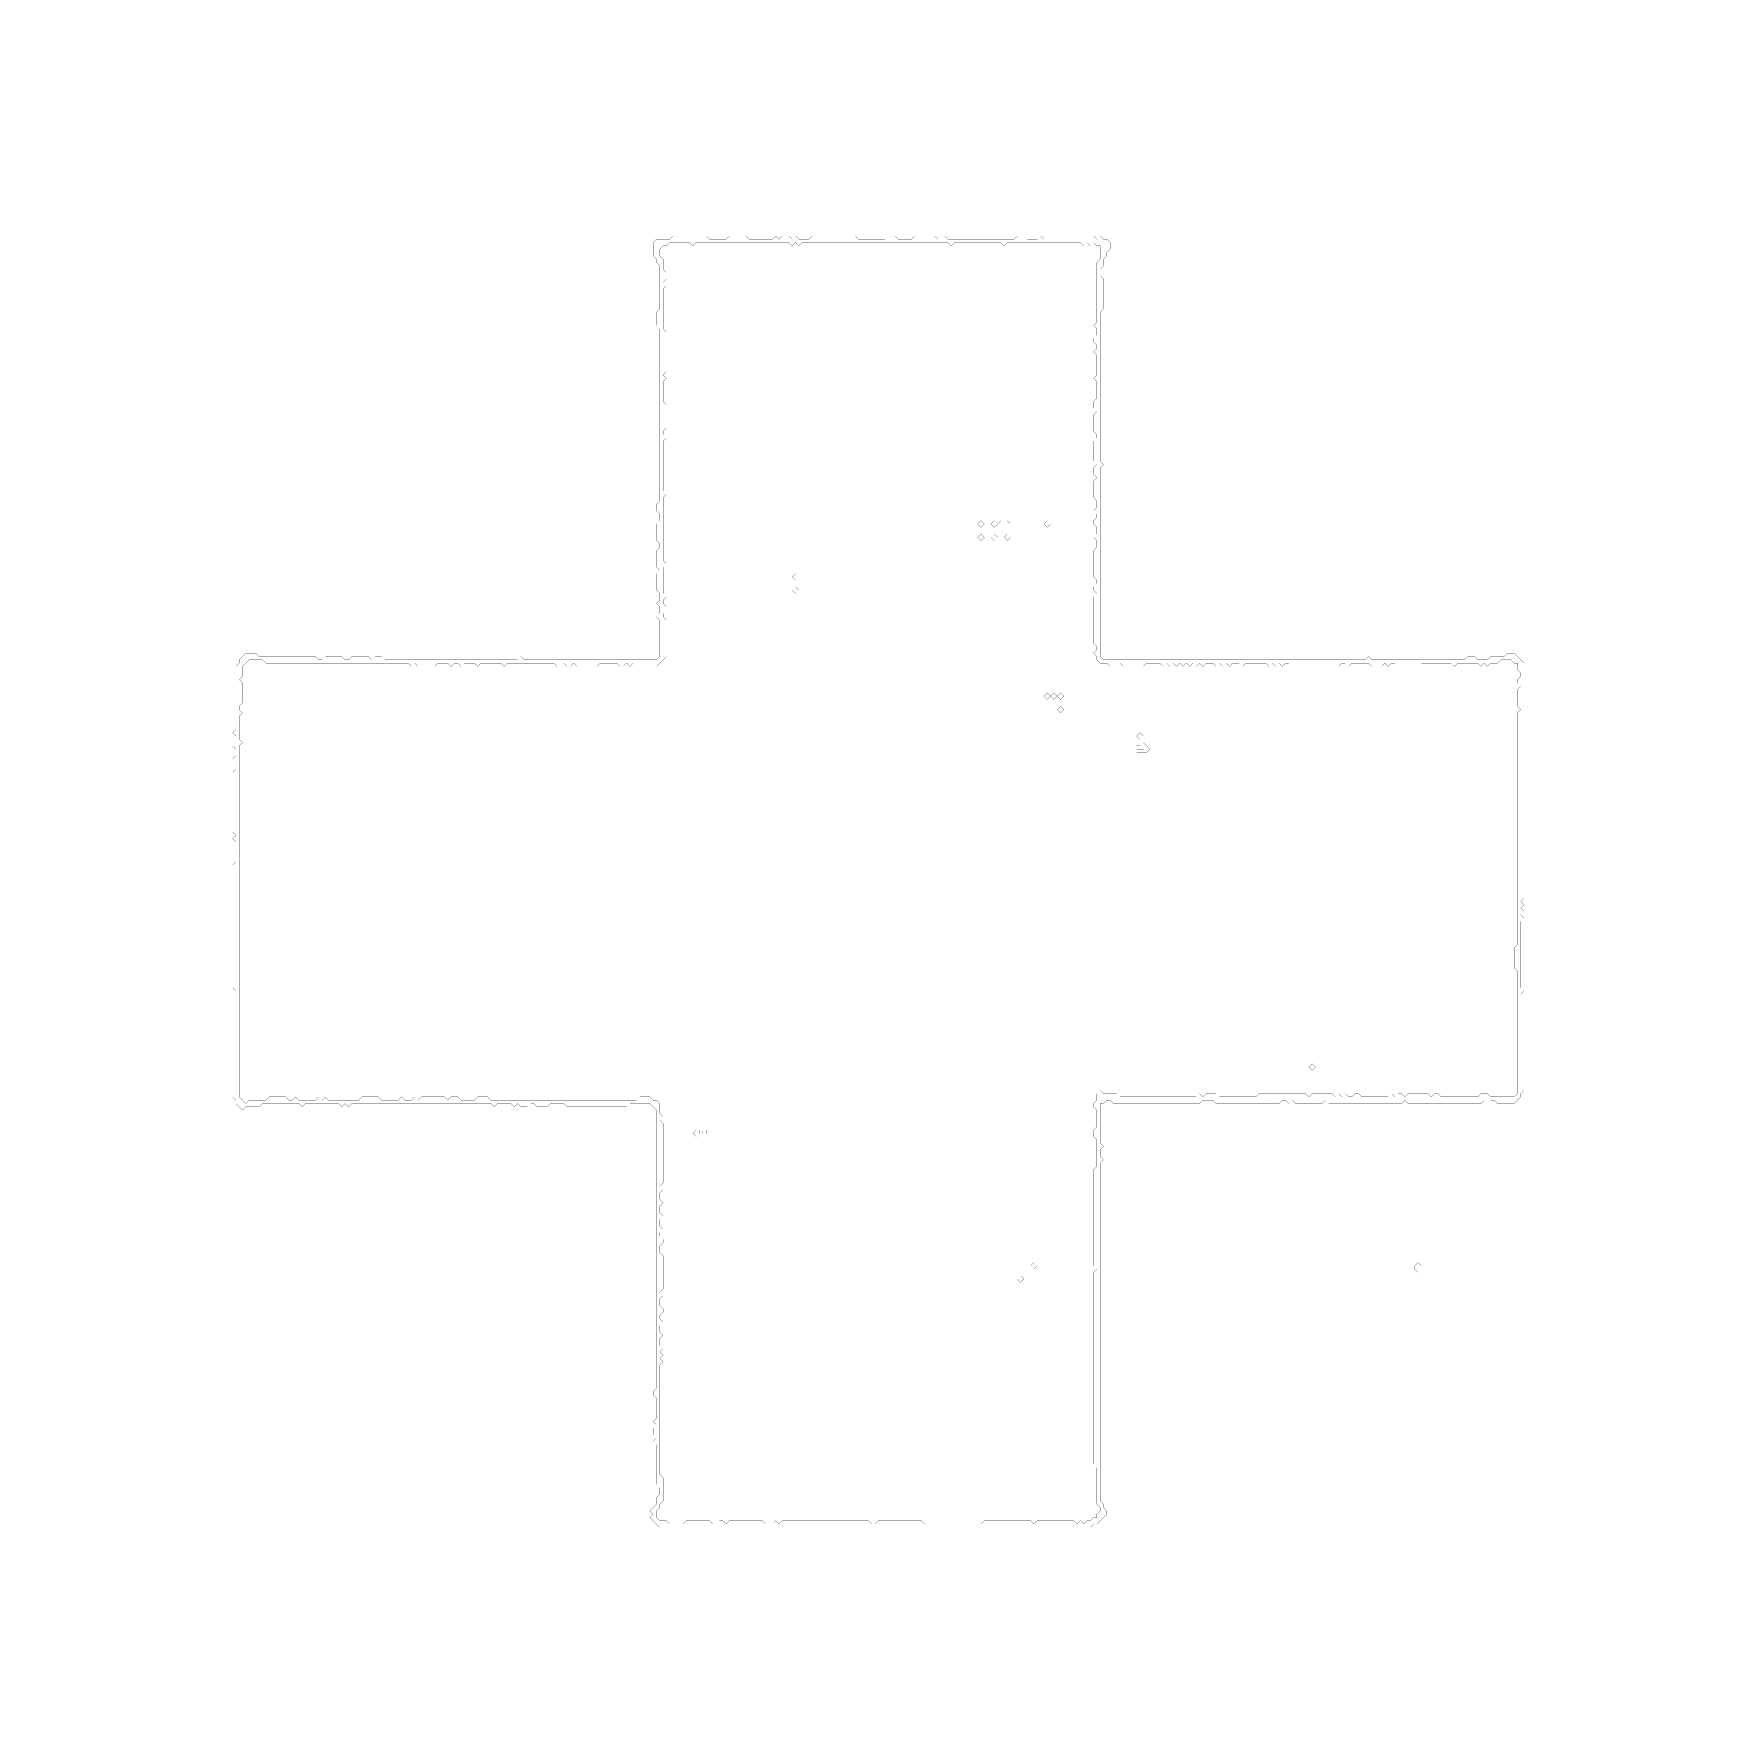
# Model space of a CAD drawing. Header units: metres. Extents: x 0 to 4851, y -4851 to 0.
import ezdxf

# ---------------------------------------------------------------- set-up
doc = ezdxf.new("R2010")
doc.units = ezdxf.units.M
doc.layers.add('conductor', color=1, linetype='Continuous')
doc.layers.add('substrate', color=5, linetype='Continuous')

msp = doc.modelspace()

# ---------------------------------------------------------------- linework, layer by layer
at = {"layer": 'conductor', "const_width": 0.5}
for points in [[(1822.5, -598), (1813, -607.5), (1803.5, -607.5), (1794, -617), (1794, -626.5), (1794, -636), (1803.5, -645.5), (1803.5, -655), (1803.5, -664.5), (1803.5, -673.9), (1813, -683.4), (1813, -692.9), (1813, -702.4), (1803.5, -711.9), (1813, -721.4), (1803.5, -730.9), (1803.5, -740.4), (1803.5, -749.9), (1803.5, -759.4), (1803.5, -768.9), (1803.5, -778.4), (1803.5, -787.9), (1803.5, -797.3), (1803.5, -806.8), (1803.5, -816.3), (1803.5, -825.8), (1803.5, -835.3), (1803.5, -844.8), (1813, -854.3), (1813, -863.8), (1813, -873.3), (1813, -882.8), (1813, -892.3), (1813, -901.8), (1813, -911.2), (1813, -920.7), (1813, -930.2), (1813, -939.7), (1813, -949.2), (1813, -958.7), (1813, -968.2), (1803.5, -977.7), (1813, -987.2), (1803.5, -996.7), (1803.5, -1006.2), (1803.5, -1015.7), (1803.5, -1025.2), (1803.5, -1034.6), (1803.5, -1044.1), (1803.5, -1053.6), (1813, -1063.1), (1813, -1072.6), (1813, -1082.1), (1813, -1091.6), (1813, -1101.1), (1813, -1110.6), (1813, -1120.1), (1813, -1129.6), (1803.5, -1139.1), (1803.5, -1148.6), (1813, -1158), (1803.5, -1167.5), (1803.5, -1177), (1803.5, -1186.5), (1803.5, -1196), (1803.5, -1205.5), (1803.5, -1215), (1803.5, -1224.5), (1803.5, -1234), (1803.5, -1243.5), (1803.5, -1253), (1803.5, -1262.5), (1803.5, -1272), (1803.5, -1281.4), (1803.5, -1290.9), (1803.5, -1300.4), (1803.5, -1309.9), (1813, -1319.4), (1803.5, -1328.9), (1803.5, -1338.4), (1803.5, -1347.9), (1803.5, -1357.4), (1803.5, -1366.9), (1803.5, -1376.4), (1803.5, -1385.9), (1803.5, -1395.4), (1803.5, -1404.8), (1803.5, -1414.3), (1803.5, -1423.8), (1803.5, -1433.3), (1803.5, -1442.8), (1803.5, -1452.3), (1803.5, -1461.8), (1803.5, -1471.3), (1803.5, -1480.8), (1803.5, -1490.3), (1803.5, -1499.8), (1803.5, -1509.3), (1813, -1518.8), (1803.5, -1528.2), (1803.5, -1537.7), (1803.5, -1547.2), (1803.5, -1556.7), (1803.5, -1566.2), (1803.5, -1575.7), (1803.5, -1585.2), (1803.5, -1594.7), (1803.5, -1604.2), (1813, -1613.7), (1803.5, -1623.2), (1803.5, -1632.7), (1813, -1642.1), (1813, -1651.6), (1803.5, -1661.1), (1803.5, -1670.6), (1813, -1680.1), (1813, -1689.6), (1813, -1699.1), (1813, -1708.6), (1813, -1718.1), (1813, -1727.6), (1813, -1737.1), (1813, -1746.6), (1813, -1756.1), (1813, -1765.5), (1813, -1775), (1813, -1784.5), (1803.5, -1794), (1794, -1803.5), (1784.5, -1813), (1775, -1813), (1765.5, -1813), (1756.1, -1813), (1746.6, -1813), (1737.1, -1813), (1727.6, -1813), (1718.1, -1803.5), (1708.6, -1813), (1699.1, -1803.5), (1689.6, -1813), (1680.1, -1813), (1670.6, -1803.5), (1661.1, -1803.5), (1651.6, -1803.5), (1642.1, -1803.5), (1632.7, -1803.5), (1623.2, -1803.5), (1613.7, -1813), (1604.2, -1813), (1594.7, -1813), (1585.2, -1813), (1575.7, -1813), (1566.2, -1813), (1556.7, -1813), (1547.2, -1803.5), (1537.7, -1813), (1528.2, -1813), (1518.8, -1803.5), (1509.3, -1813), (1499.8, -1813), (1490.3, -1803.5), (1480.8, -1803.5), (1471.3, -1803.5), (1461.8, -1803.5), (1452.3, -1803.5), (1442.8, -1803.5), (1433.3, -1803.5), (1423.8, -1803.5), (1414.3, -1803.5), (1404.8, -1803.5), (1395.4, -1803.5), (1385.9, -1803.5), (1376.4, -1803.5), (1366.9, -1803.5), (1357.4, -1803.5), (1347.9, -1813), (1338.4, -1803.5), (1328.9, -1803.5), (1319.4, -1803.5), (1309.9, -1803.5), (1300.4, -1803.5), (1290.9, -1803.5), (1281.4, -1803.5), (1272, -1813), (1262.5, -1803.5), (1253, -1803.5), (1243.5, -1803.5), (1234, -1803.5), (1224.5, -1813), (1215, -1803.5), (1205.5, -1803.5), (1196, -1813), (1186.5, -1803.5), (1177, -1803.5), (1167.5, -1803.5), (1158, -1803.5), (1148.6, -1813), (1139.1, -1813), (1129.6, -1813), (1120.1, -1813), (1110.6, -1813), (1101.1, -1813), (1091.6, -1803.5), (1082.1, -1813), (1072.6, -1803.5), (1063.1, -1803.5), (1053.6, -1803.5), (1044.1, -1803.5), (1034.6, -1803.5), (1025.2, -1803.5), (1015.7, -1803.5), (1006.2, -1803.5), (996.7, -1803.5), (987.2, -1803.5), (977.7, -1803.5), (968.2, -1803.5), (958.7, -1803.5), (949.2, -1803.5), (939.7, -1803.5), (930.2, -1803.5), (920.7, -1803.5), (911.2, -1803.5), (901.8, -1803.5), (892.3, -1803.5), (882.8, -1803.5), (873.3, -1803.5), (863.8, -1803.5), (854.3, -1803.5), (844.8, -1803.5), (835.3, -1803.5), (825.8, -1803.5), (816.3, -1803.5), (806.8, -1803.5), (797.3, -1803.5), (787.9, -1803.5), (778.4, -1803.5), (768.9, -1803.5), (759.4, -1803.5), (749.9, -1803.5), (740.4, -1803.5), (730.9, -1803.5), (721.4, -1803.5), (711.9, -1803.5), (702.4, -1803.5), (692.9, -1803.5), (683.4, -1803.5), (673.9, -1803.5), (664.5, -1803.5), (655, -1794), (645.5, -1794), (636, -1794), (626.5, -1794), (617, -1794), (607.5, -1803.5), (598, -1813), (598, -1822.5), (598, -1832), (598, -1841.5), (588.5, -1851), (598, -1860.5), (598, -1870), (598, -1879.5), (598, -1888.9), (598, -1898.4), (598, -1907.9), (598, -1917.4), (588.5, -1926.9), (588.5, -1936.4), (598, -1945.9), (588.5, -1955.4), (588.5, -1964.9), (588.5, -1974.4), (588.5, -1983.9), (588.5, -1993.4), (588.5, -2002.9), (588.5, -2012.3), (588.5, -2021.8), (598, -2031.3), (588.5, -2040.8), (588.5, -2050.3), (588.5, -2059.8), (588.5, -2069.3), (588.5, -2078.8), (588.5, -2088.3), (588.5, -2097.8), (588.5, -2107.3), (588.5, -2116.8), (588.5, -2126.2), (588.5, -2135.7), (588.5, -2145.2), (588.5, -2154.7), (588.5, -2164.2), (588.5, -2173.7), (588.5, -2183.2), (588.5, -2192.7), (588.5, -2202.2), (588.5, -2211.7), (588.5, -2221.2), (588.5, -2230.7), (588.5, -2240.2), (588.5, -2249.6), (588.5, -2259.1), (588.5, -2268.6), (588.5, -2278.1), (588.5, -2287.6), (588.5, -2297.1), (588.5, -2306.6), (588.5, -2316.1), (588.5, -2325.6), (588.5, -2335.1), (588.5, -2344.6), (588.5, -2354.1), (588.5, -2363.6), (588.5, -2373), (588.5, -2382.5), (588.5, -2392), (588.5, -2401.5), (588.5, -2411), (588.5, -2420.5), (588.5, -2430), (588.5, -2439.5), (588.5, -2449), (588.5, -2458.5), (588.5, -2468), (588.5, -2477.5), (588.5, -2487), (588.5, -2496.4), (588.5, -2505.9), (588.5, -2515.4), (588.5, -2524.9), (588.5, -2534.4), (588.5, -2543.9), (588.5, -2553.4), (588.5, -2562.9), (588.5, -2572.4), (588.5, -2581.9), (588.5, -2591.4), (588.5, -2600.9), (588.5, -2610.4), (588.5, -2619.8), (588.5, -2629.3), (588.5, -2638.8), (588.5, -2648.3), (588.5, -2657.8), (588.5, -2667.3), (588.5, -2676.8), (588.5, -2686.3), (588.5, -2695.8), (588.5, -2705.3), (588.5, -2714.8), (588.5, -2724.3), (588.5, -2733.8), (588.5, -2743.2), (588.5, -2752.7), (588.5, -2762.2), (588.5, -2771.7), (588.5, -2781.2), (588.5, -2790.7), (588.5, -2800.2), (588.5, -2809.7), (588.5, -2819.2), (588.5, -2828.7), (588.5, -2838.2), (588.5, -2847.7), (588.5, -2857.1), (588.5, -2866.6), (588.5, -2876.1), (588.5, -2885.6), (588.5, -2895.1), (588.5, -2904.6), (588.5, -2914.1), (588.5, -2923.6), (588.5, -2933.1), (588.5, -2942.6), (588.5, -2952.1), (588.5, -2961.6), (588.5, -2971.1), (588.5, -2980.5), (588.5, -2990), (588.5, -2999.5), (588.5, -3009), (588.5, -3018.5), (588.5, -3028), (588.5, -3037.5), (588.5, -3047), (598, -3056.5), (607.5, -3066), (617, -3056.5), (626.5, -3056.5), (636, -3056.5), (645.5, -3056.5), (655, -3056.5), (664.5, -3056.5), (673.9, -3047), (683.4, -3047), (692.9, -3047), (702.4, -3047), (711.9, -3047), (721.4, -3047), (730.9, -3056.5), (740.4, -3056.5), (749.9, -3047), (759.4, -3056.5), (768.9, -3056.5), (778.4, -3056.5), (787.9, -3056.5), (797.3, -3056.5), (806.8, -3056.5), (816.3, -3047), (825.8, -3056.5), (835.3, -3047), (844.8, -3056.5), (854.3, -3056.5), (863.8, -3056.5), (873.3, -3056.5), (882.8, -3056.5), (892.3, -3056.5), (901.8, -3056.5), (911.2, -3056.5), (920.7, -3056.5), (930.2, -3056.5), (939.7, -3047), (949.2, -3047), (958.7, -3047), (968.2, -3047), (977.7, -3047), (987.2, -3047), (996.7, -3056.5), (1006.2, -3056.5), (1015.7, -3056.5), (1025.2, -3056.5), (1034.6, -3056.5), (1044.1, -3056.5), (1053.6, -3047), (1063.1, -3056.5), (1072.6, -3056.5), (1082.1, -3056.5), (1091.6, -3047), (1101.1, -3056.5), (1110.6, -3047), (1120.1, -3047), (1129.6, -3047), (1139.1, -3047), (1148.6, -3047), (1158, -3047), (1167.5, -3047), (1177, -3047), (1186.5, -3056.5), (1196, -3047), (1205.5, -3047), (1215, -3047), (1224.5, -3056.5), (1234, -3056.5), (1243.5, -3056.5), (1253, -3056.5), (1262.5, -3056.5), (1272, -3047), (1281.4, -3047), (1290.9, -3047), (1300.4, -3047), (1309.9, -3056.5), (1319.4, -3056.5), (1328.9, -3056.5), (1338.4, -3056.5), (1347.9, -3056.5), (1357.4, -3056.5), (1366.9, -3056.5), (1376.4, -3056.5), (1385.9, -3056.5), (1395.4, -3056.5), (1404.8, -3056.5), (1414.3, -3056.5), (1423.8, -3056.5), (1433.3, -3056.5), (1442.8, -3056.5), (1452.3, -3056.5), (1461.8, -3056.5), (1471.3, -3056.5), (1480.8, -3056.5), (1490.3, -3056.5), (1499.8, -3056.5), (1509.3, -3056.5), (1518.8, -3056.5), (1528.2, -3056.5), (1537.7, -3056.5), (1547.2, -3056.5), (1556.7, -3056.5), (1566.2, -3056.5), (1575.7, -3056.5), (1585.2, -3056.5), (1594.7, -3056.5), (1604.2, -3056.5), (1613.7, -3056.5), (1623.2, -3056.5), (1632.7, -3056.5), (1642.1, -3056.5), (1651.6, -3056.5), (1661.1, -3056.5), (1670.6, -3056.5), (1680.1, -3056.5), (1689.6, -3056.5), (1699.1, -3056.5), (1708.6, -3056.5), (1718.1, -3056.5), (1727.6, -3056.5), (1737.1, -3047), (1746.6, -3047), (1756.1, -3047), (1765.5, -3047), (1775, -3056.5), (1784.5, -3056.5), (1794, -3066), (1794, -3075.5), (1794, -3085), (1794, -3094.5), (1803.5, -3103.9), (1794, -3113.4), (1803.5, -3122.9), (1803.5, -3132.4), (1803.5, -3141.9), (1803.5, -3151.4), (1803.5, -3160.9), (1803.5, -3170.4), (1803.5, -3179.9), (1803.5, -3189.4), (1803.5, -3198.9), (1803.5, -3208.4), (1803.5, -3217.9), (1803.5, -3227.3), (1803.5, -3236.8), (1803.5, -3246.3), (1803.5, -3255.8), (1803.5, -3265.3), (1803.5, -3274.8), (1803.5, -3284.3), (1803.5, -3293.8), (1794, -3303.3), (1803.5, -3312.8), (1794, -3322.3), (1794, -3331.8), (1794, -3341.2), (1803.5, -3350.7), (1794, -3360.2), (1794, -3369.7), (1794, -3379.2), (1803.5, -3388.7), (1794, -3398.2), (1794, -3407.7), (1794, -3417.2), (1803.5, -3426.7), (1794, -3436.2), (1794, -3445.7), (1803.5, -3455.2), (1803.5, -3464.6), (1794, -3474.1), (1794, -3483.6), (1794, -3493.1), (1803.5, -3502.6), (1803.5, -3512.1), (1803.5, -3521.6), (1803.5, -3531.1), (1803.5, -3540.6), (1803.5, -3550.1), (1803.5, -3559.6), (1803.5, -3569.1), (1803.5, -3578.6), (1803.5, -3588), (1803.5, -3597.5), (1794, -3607), (1803.5, -3616.5), (1794, -3626), (1794, -3635.5), (1794, -3645), (1803.5, -3654.5), (1803.5, -3664), (1794, -3673.5), (1794, -3683), (1803.5, -3692.5), (1794, -3702), (1794, -3711.4), (1794, -3720.9), (1803.5, -3730.4), (1794, -3739.9), (1794, -3749.4), (1794, -3758.9), (1803.5, -3768.4), (1794, -3777.9), (1803.5, -3787.4), (1794, -3796.9), (1803.5, -3806.4), (1794, -3815.9), (1794, -3825.4), (1794, -3834.8), (1794, -3844.3), (1794, -3853.8), (1794, -3863.3), (1794, -3872.8), (1794, -3882.3), (1794, -3891.8), (1794, -3901.3), (1794, -3910.8), (1794, -3920.3), (1794, -3929.8), (1794, -3939.3), (1794, -3948.8), (1794, -3958.2), (1794, -3967.7), (1794, -3977.2), (1794, -3986.7), (1794, -3996.2), (1794, -4005.7), (1794, -4015.2), (1794, -4024.7), (1794, -4034.2), (1794, -4043.7), (1794, -4053.2), (1794, -4062.7), (1794, -4072.1), (1794, -4081.6), (1794, -4091.1), (1794, -4100.6), (1794, -4110.1), (1794, -4119.6), (1794, -4129.1), (1803.5, -4138.6), (1803.5, -4148.1), (1803.5, -4157.6), (1803.5, -4167.1), (1803.5, -4176.6), (1803.5, -4186.1), (1803.5, -4195.5), (1803.5, -4205), (1794, -4214.5), (1794, -4224), (1784.5, -4233.5), (1784.5, -4243), (1784.5, -4252.5), (1794, -4262), (1803.5, -4262), (1813, -4262), (1822.5, -4271.5), (1832, -4271.5), (1841.5, -4271.5), (1851, -4271.5), (1860.5, -4271.5), (1870, -4262), (1879.5, -4262), (1888.9, -4262), (1898.4, -4262), (1907.9, -4262), (1917.4, -4262), (1926.9, -4262), (1936.4, -4262), (1945.9, -4271.5), (1955.4, -4271.5), (1964.9, -4262), (1974.4, -4262), (1983.9, -4271.5), (1993.4, -4262), (2002.9, -4262), (2012.3, -4262), (2021.8, -4262), (2031.3, -4262), (2040.8, -4262), (2050.3, -4262), (2059.8, -4262), (2069.3, -4262), (2078.8, -4262), (2088.3, -4262), (2097.8, -4271.5), (2107.3, -4271.5), (2116.8, -4271.5), (2126.2, -4262), (2135.7, -4271.5), (2145.2, -4262), (2154.7, -4262), (2164.2, -4262), (2173.7, -4262), (2183.2, -4262), (2192.7, -4262), (2202.2, -4262), (2211.7, -4262), (2221.2, -4262), (2230.7, -4262), (2240.2, -4262), (2249.6, -4262), (2259.1, -4262), (2268.6, -4262), (2278.1, -4262), (2287.6, -4262), (2297.1, -4262), (2306.6, -4262), (2316.1, -4262), (2325.6, -4262), (2335.1, -4262), (2344.6, -4262), (2354.1, -4262), (2363.6, -4262), (2373, -4262), (2382.5, -4262), (2392, -4262), (2401.5, -4271.5), (2411, -4271.5), (2420.5, -4262), (2430, -4262), (2439.5, -4262), (2449, -4262), (2458.5, -4262), (2468, -4262), (2477.5, -4262), (2487, -4262), (2496.4, -4262), (2505.9, -4262), (2515.4, -4262), (2524.9, -4262), (2534.4, -4262), (2543.9, -4262), (2553.4, -4271.5), (2562.9, -4271.5), (2572.4, -4271.5), (2581.9, -4271.5), (2591.4, -4271.5), (2600.9, -4271.5), (2610.4, -4271.5), (2619.8, -4271.5), (2629.3, -4271.5), (2638.8, -4271.5), (2648.3, -4271.5), (2657.8, -4271.5), (2667.3, -4271.5), (2676.8, -4271.5), (2686.3, -4271.5), (2695.8, -4271.5), (2705.3, -4271.5), (2714.8, -4271.5), (2724.3, -4262), (2733.8, -4262), (2743.2, -4262), (2752.7, -4262), (2762.2, -4262), (2771.7, -4262), (2781.2, -4262), (2790.7, -4262), (2800.2, -4262), (2809.7, -4262), (2819.2, -4262), (2828.7, -4262), (2838.2, -4262), (2847.7, -4262), (2857.1, -4262), (2866.6, -4271.5), (2876.1, -4262), (2885.6, -4262), (2895.1, -4262), (2904.6, -4262), (2914.1, -4262), (2923.6, -4262), (2933.1, -4262), (2942.6, -4262), (2952.1, -4262), (2961.6, -4262), (2971.1, -4262), (2980.5, -4262), (2990, -4271.5), (2999.5, -4262), (3009, -4271.5), (3018.5, -4262), (3028, -4262), (3037.5, -4252.5), (3047, -4252.5), (3047, -4243), (3056.5, -4233.5), (3056.5, -4224), (3047, -4214.5), (3047, -4205), (3047, -4195.5), (3047, -4186.1), (3047, -4176.6), (3047, -4167.1), (3047, -4157.6), (3047, -4148.1), (3047, -4138.6), (3047, -4129.1), (3047, -4119.6), (3047, -4110.1), (3037.5, -4100.6), (3037.5, -4091.1), (3037.5, -4081.6), (3037.5, -4072.1), (3037.5, -4062.7), (3037.5, -4053.2), (3037.5, -4043.7), (3037.5, -4034.2), (3037.5, -4024.7), (3037.5, -4015.2), (3037.5, -4005.7), (3037.5, -3996.2), (3037.5, -3986.7), (3037.5, -3977.2), (3037.5, -3967.7), (3037.5, -3958.2), (3037.5, -3948.8), (3037.5, -3939.3), (3037.5, -3929.8), (3037.5, -3920.3), (3037.5, -3910.8), (3037.5, -3901.3), (3037.5, -3891.8), (3037.5, -3882.3), (3037.5, -3872.8), (3037.5, -3863.3), (3037.5, -3853.8), (3037.5, -3844.3), (3037.5, -3834.8), (3037.5, -3825.4), (3037.5, -3815.9), (3037.5, -3806.4), (3037.5, -3796.9), (3037.5, -3787.4), (3037.5, -3777.9), (3037.5, -3768.4), (3037.5, -3758.9), (3037.5, -3749.4), (3037.5, -3739.9), (3037.5, -3730.4), (3037.5, -3720.9), (3037.5, -3711.4), (3037.5, -3702), (3037.5, -3692.5), (3037.5, -3683), (3037.5, -3673.5), (3037.5, -3664), (3037.5, -3654.5), (3037.5, -3645), (3037.5, -3635.5), (3037.5, -3626), (3037.5, -3616.5), (3037.5, -3607), (3037.5, -3597.5), (3037.5, -3588), (3037.5, -3578.6), (3037.5, -3569.1), (3037.5, -3559.6), (3037.5, -3550.1), (3047, -3540.6), (3037.5, -3531.1), (3037.5, -3521.6), (3037.5, -3512.1), (3037.5, -3502.6), (3037.5, -3493.1), (3037.5, -3483.6), (3037.5, -3474.1), (3037.5, -3464.6), (3037.5, -3455.2), (3037.5, -3445.7), (3037.5, -3436.2), (3037.5, -3426.7), (3037.5, -3417.2), (3037.5, -3407.7), (3037.5, -3398.2), (3037.5, -3388.7), (3037.5, -3379.2), (3037.5, -3369.7), (3037.5, -3360.2), (3037.5, -3350.7), (3037.5, -3341.2), (3037.5, -3331.8), (3037.5, -3322.3), (3037.5, -3312.8), (3037.5, -3303.3), (3037.5, -3293.8), (3037.5, -3284.3), (3037.5, -3274.8), (3037.5, -3265.3), (3037.5, -3255.8), (3047, -3246.3), (3047, -3236.8), (3047, -3227.3), (3047, -3217.9), (3047, -3208.4), (3047, -3198.9), (3047, -3189.4), (3047, -3179.9), (3047, -3170.4), (3037.5, -3160.9), (3037.5, -3151.4), (3037.5, -3141.9), (3047, -3132.4), (3047, -3122.9), (3047, -3113.4), (3047, -3103.9), (3047, -3094.5), (3047, -3085), (3037.5, -3075.5), (3037.5, -3066), (3047, -3056.5), (3047, -3047), (3047, -3037.5), (3056.5, -3028), (3066, -3037.5), (3075.5, -3037.5), (3085, -3037.5), (3094.5, -3037.5), (3103.9, -3037.5), (3113.4, -3047), (3122.9, -3047), (3132.4, -3047), (3141.9, -3047), (3151.4, -3047), (3160.9, -3047), (3170.4, -3047), (3179.9, -3047), (3189.4, -3047), (3198.9, -3047), (3208.4, -3047), (3217.9, -3047), (3227.3, -3047), (3236.8, -3047), (3246.3, -3047), (3255.8, -3047), (3265.3, -3047), (3274.8, -3047), (3284.3, -3047), (3293.8, -3047), (3303.3, -3047), (3312.8, -3047), (3322.3, -3047), (3331.8, -3047), (3341.2, -3037.5), (3350.7, -3047), (3360.2, -3037.5), (3369.7, -3037.5), (3379.2, -3037.5), (3388.7, -3037.5), (3398.2, -3047), (3407.7, -3047), (3417.2, -3047), (3426.7, -3047), (3436.2, -3047), (3445.7, -3047), (3455.2, -3047), (3464.6, -3047), (3474.1, -3047), (3483.6, -3047), (3493.1, -3047), (3502.6, -3047), (3512.1, -3037.5), (3521.6, -3037.5), (3531.1, -3037.5), (3540.6, -3037.5), (3550.1, -3037.5), (3559.6, -3037.5), (3569.1, -3037.5), (3578.6, -3037.5), (3588, -3037.5), (3597.5, -3037.5), (3607, -3037.5), (3616.5, -3037.5), (3626, -3037.5), (3635.5, -3037.5), (3645, -3037.5), (3654.5, -3047), (3664, -3037.5), (3673.5, -3037.5), (3683, -3037.5), (3692.5, -3037.5), (3702, -3037.5), (3711.4, -3037.5), (3720.9, -3037.5), (3730.4, -3047), (3739.9, -3037.5), (3749.4, -3047), (3758.9, -3037.5), (3768.4, -3047), (3777.9, -3047), (3787.4, -3037.5), (3796.9, -3037.5), (3806.4, -3047), (3815.9, -3047), (3825.4, -3047), (3834.8, -3047), (3844.3, -3047), (3853.8, -3047), (3863.3, -3047), (3872.8, -3047), (3882.3, -3047), (3891.8, -3037.5), (3901.3, -3047), (3910.8, -3037.5), (3920.3, -3037.5), (3929.8, -3047), (3939.3, -3037.5), (3948.8, -3037.5), (3958.2, -3037.5), (3967.7, -3037.5), (3977.2, -3037.5), (3986.7, -3037.5), (3996.2, -3037.5), (4005.7, -3047), (4015.2, -3037.5), (4024.7, -3037.5), (4034.2, -3047), (4043.7, -3047), (4053.2, -3047), (4062.7, -3047), (4072.1, -3047), (4081.6, -3047), (4091.1, -3047), (4100.6, -3047), (4110.1, -3047), (4119.6, -3047), (4129.1, -3047), (4138.6, -3047), (4148.1, -3037.5), (4157.6, -3037.5), (4167.1, -3037.5), (4176.6, -3047), (4186.1, -3047), (4195.5, -3047), (4205, -3047), (4214.5, -3047), (4224, -3047), (4233.5, -3047), (4243, -3047), (4252.5, -3037.5), (4252.5, -3028), (4252.5, -3018.5), (4252.5, -3009), (4252.5, -2999.5), (4252.5, -2990), (4252.5, -2980.5), (4252.5, -2971.1), (4252.5, -2961.6), (4252.5, -2952.1), (4252.5, -2942.6), (4252.5, -2933.1), (4252.5, -2923.6), (4252.5, -2914.1), (4252.5, -2904.6), (4252.5, -2895.1), (4252.5, -2885.6), (4252.5, -2876.1), (4252.5, -2866.6), (4252.5, -2857.1), (4252.5, -2847.7), (4252.5, -2838.2), (4252.5, -2828.7), (4252.5, -2819.2), (4252.5, -2809.7), (4252.5, -2800.2), (4252.5, -2790.7), (4252.5, -2781.2), (4252.5, -2771.7), (4252.5, -2762.2), (4252.5, -2752.7), (4252.5, -2743.2), (4252.5, -2733.8), (4252.5, -2724.3), (4252.5, -2714.8), (4252.5, -2705.3), (4252.5, -2695.8), (4252.5, -2686.3), (4243, -2676.8), (4243, -2667.3), (4243, -2657.8), (4243, -2648.3), (4243, -2638.8), (4243, -2629.3), (4243, -2619.8), (4252.5, -2610.4), (4252.5, -2600.9), (4252.5, -2591.4), (4252.5, -2581.9), (4252.5, -2572.4), (4252.5, -2562.9), (4252.5, -2553.4), (4252.5, -2543.9), (4252.5, -2534.4), (4252.5, -2524.9), (4252.5, -2515.4), (4252.5, -2505.9), (4252.5, -2496.4), (4252.5, -2487), (4252.5, -2477.5), (4252.5, -2468), (4252.5, -2458.5), (4252.5, -2449), (4252.5, -2439.5), (4252.5, -2430), (4252.5, -2420.5), (4252.5, -2411), (4252.5, -2401.5), (4252.5, -2392), (4252.5, -2382.5), (4252.5, -2373), (4252.5, -2363.6), (4252.5, -2354.1), (4252.5, -2344.6), (4252.5, -2335.1), (4252.5, -2325.6), (4252.5, -2316.1), (4252.5, -2306.6), (4252.5, -2297.1), (4252.5, -2287.6), (4252.5, -2278.1), (4252.5, -2268.6), (4252.5, -2259.1), (4252.5, -2249.6), (4252.5, -2240.2), (4252.5, -2230.7), (4252.5, -2221.2), (4252.5, -2211.7), (4252.5, -2202.2), (4252.5, -2192.7), (4252.5, -2183.2), (4252.5, -2173.7), (4252.5, -2164.2), (4252.5, -2154.7), (4252.5, -2145.2), (4252.5, -2135.7), (4252.5, -2126.2), (4252.5, -2116.8), (4252.5, -2107.3), (4252.5, -2097.8), (4252.5, -2088.3), (4252.5, -2078.8), (4252.5, -2069.3), (4252.5, -2059.8), (4252.5, -2050.3), (4252.5, -2040.8), (4252.5, -2031.3), (4252.5, -2021.8), (4252.5, -2012.3), (4252.5, -2002.9), (4252.5, -1993.4), (4252.5, -1983.9), (4252.5, -1974.4), (4252.5, -1964.9), (4252.5, -1955.4), (4252.5, -1945.9), (4262, -1936.4), (4252.5, -1926.9), (4252.5, -1917.4), (4252.5, -1907.9), (4252.5, -1898.4), (4252.5, -1888.9), (4252.5, -1879.5), (4262, -1870), (4252.5, -1860.5), (4252.5, -1851), (4262, -1841.5), (4262, -1832), (4252.5, -1822.5), (4252.5, -1813), (4252.5, -1803.5), (4243, -1803.5), (4233.5, -1794), (4224, -1794), (4214.5, -1794), (4205, -1794), (4195.5, -1803.5), (4186.1, -1803.5), (4176.6, -1803.5), (4167.1, -1813), (4157.6, -1803.5), (4148.1, -1813), (4138.6, -1803.5), (4129.1, -1803.5), (4119.6, -1803.5), (4110.1, -1803.5), (4100.6, -1803.5), (4091.1, -1803.5), (4081.6, -1803.5), (4072.1, -1813), (4062.7, -1803.5), (4053.2, -1803.5), (4043.7, -1803.5), (4034.2, -1803.5), (4024.7, -1803.5), (4015.2, -1803.5), (4005.7, -1803.5), (3996.2, -1803.5), (3986.7, -1803.5), (3977.2, -1803.5), (3967.7, -1813), (3958.2, -1813), (3948.8, -1813), (3939.3, -1813), (3929.8, -1813), (3920.3, -1813), (3910.8, -1813), (3901.3, -1803.5), (3891.8, -1803.5), (3882.3, -1813), (3872.8, -1803.5), (3863.3, -1813), (3853.8, -1813), (3844.3, -1813), (3834.8, -1813), (3825.4, -1803.5), (3815.9, -1803.5), (3806.4, -1803.5), (3796.9, -1803.5), (3787.4, -1803.5), (3777.9, -1803.5), (3768.4, -1813), (3758.9, -1803.5), (3749.4, -1803.5), (3739.9, -1813), (3730.4, -1813), (3720.9, -1813), (3711.4, -1813), (3702, -1813), (3692.5, -1813), (3683, -1813), (3673.5, -1813), (3664, -1813), (3654.5, -1813), (3645, -1813), (3635.5, -1813), (3626, -1813), (3616.5, -1813), (3607, -1813), (3597.5, -1803.5), (3588, -1803.5), (3578.6, -1813), (3569.1, -1803.5), (3559.6, -1813), (3550.1, -1803.5), (3540.6, -1813), (3531.1, -1803.5), (3521.6, -1803.5), (3512.1, -1803.5), (3502.6, -1803.5), (3493.1, -1803.5), (3483.6, -1803.5), (3474.1, -1803.5), (3464.6, -1813), (3455.2, -1803.5), (3445.7, -1803.5), (3436.2, -1803.5), (3426.7, -1813), (3417.2, -1803.5), (3407.7, -1813), (3398.2, -1803.5), (3388.7, -1813), (3379.2, -1803.5), (3369.7, -1803.5), (3360.2, -1803.5), (3350.7, -1813), (3341.2, -1803.5), (3331.8, -1813), (3322.3, -1803.5), (3312.8, -1813), (3303.3, -1803.5), (3293.8, -1813), (3284.3, -1803.5), (3274.8, -1813), (3265.3, -1803.5), (3255.8, -1813), (3246.3, -1803.5), (3236.8, -1813), (3227.3, -1803.5), (3217.9, -1803.5), (3208.4, -1803.5), (3198.9, -1803.5), (3189.4, -1803.5), (3179.9, -1813), (3170.4, -1813), (3160.9, -1813), (3151.4, -1813), (3141.9, -1813), (3132.4, -1813), (3122.9, -1813), (3113.4, -1803.5), (3103.9, -1813), (3094.5, -1813), (3085, -1813), (3075.5, -1803.5), (3066, -1803.5), (3056.5, -1803.5), (3047, -1794), (3047, -1784.5), (3037.5, -1775), (3047, -1765.5), (3047, -1756.1), (3037.5, -1746.6), (3037.5, -1737.1), (3037.5, -1727.6), (3037.5, -1718.1), (3037.5, -1708.6), (3037.5, -1699.1), (3037.5, -1689.6), (3037.5, -1680.1), (3037.5, -1670.6), (3037.5, -1661.1), (3037.5, -1651.6), (3037.5, -1642.1), (3037.5, -1632.7), (3037.5, -1623.2), (3037.5, -1613.7), (3047, -1604.2), (3037.5, -1594.7), (3037.5, -1585.2), (3047, -1575.7), (3047, -1566.2), (3037.5, -1556.7), (3037.5, -1547.2), (3037.5, -1537.7), (3037.5, -1528.2), (3037.5, -1518.8), (3037.5, -1509.3), (3037.5, -1499.8), (3037.5, -1490.3), (3037.5, -1480.8), (3047, -1471.3), (3047, -1461.8), (3047, -1452.3), (3037.5, -1442.8), (3047, -1433.3), (3047, -1423.8), (3047, -1414.3), (3037.5, -1404.8), (3037.5, -1395.4), (3047, -1385.9), (3047, -1376.4), (3037.5, -1366.9), (3047, -1357.4), (3047, -1347.9), (3047, -1338.4), (3037.5, -1328.9), (3037.5, -1319.4), (3037.5, -1309.9), (3037.5, -1300.4), (3037.5, -1290.9), (3037.5, -1281.4), (3047, -1272), (3037.5, -1262.5), (3037.5, -1253), (3037.5, -1243.5), (3047, -1234), (3037.5, -1224.5), (3037.5, -1215), (3037.5, -1205.5), (3037.5, -1196), (3037.5, -1186.5), (3037.5, -1177), (3037.5, -1167.5), (3047, -1158), (3047, -1148.6), (3037.5, -1139.1), (3037.5, -1129.6), (3037.5, -1120.1), (3037.5, -1110.6), (3037.5, -1101.1), (3037.5, -1091.6), (3047, -1082.1), (3037.5, -1072.6), (3037.5, -1063.1), (3037.5, -1053.6), (3047, -1044.1), (3047, -1034.6), (3047, -1025.2), (3047, -1015.7), (3047, -1006.2), (3047, -996.7), (3037.5, -987.2), (3047, -977.7), (3047, -968.2), (3047, -958.7), (3047, -949.2), (3047, -939.7), (3047, -930.2), (3047, -920.7), (3037.5, -911.2), (3047, -901.8), (3047, -892.3), (3037.5, -882.8), (3037.5, -873.3), (3047, -863.8), (3047, -854.3), (3047, -844.8), (3037.5, -835.3), (3047, -825.8), (3047, -816.3), (3047, -806.8), (3047, -797.3), (3047, -787.9), (3047, -778.4), (3047, -768.9), (3047, -759.4), (3047, -749.9), (3047, -740.4), (3047, -730.9), (3047, -721.4), (3047, -711.9), (3047, -702.4), (3047, -692.9), (3047, -683.4), (3047, -673.9), (3047, -664.5), (3047, -655), (3056.5, -645.5), (3056.5, -636), (3056.5, -626.5), (3056.5, -617), (3056.5, -607.5), (3047, -607.5), (3037.5, -598), (3028, -607.5), (3018.5, -598), (3009, -607.5), (2999.5, -598), (2990, -598), (2980.5, -598), (2971.1, -598), (2961.6, -598), (2952.1, -598), (2942.6, -598), (2933.1, -598), (2923.6, -598), (2914.1, -598), (2904.6, -598), (2895.1, -598), (2885.6, -598), (2876.1, -598), (2866.6, -598), (2857.1, -598), (2847.7, -598), (2838.2, -598), (2828.7, -598), (2819.2, -598), (2809.7, -598), (2800.2, -598), (2790.7, -598), (2781.2, -607.5), (2771.7, -598), (2762.2, -598), (2752.7, -598), (2743.2, -598), (2733.8, -598), (2724.3, -598), (2714.8, -598), (2705.3, -598), (2695.8, -598), (2686.3, -598), (2676.8, -598), (2667.3, -598), (2657.8, -598), (2648.3, -598), (2638.8, -598), (2629.3, -607.5), (2619.8, -598), (2610.4, -598), (2600.9, -598), (2591.4, -598), (2581.9, -598), (2572.4, -598), (2562.9, -598), (2553.4, -598), (2543.9, -598), (2534.4, -598), (2524.9, -598), (2515.4, -598), (2505.9, -598), (2496.4, -598), (2487, -598), (2477.5, -598), (2468, -598), (2458.5, -598), (2449, -598), (2439.5, -598), (2430, -598), (2420.5, -598), (2411, -598), (2401.5, -598), (2392, -598), (2382.5, -598), (2373, -598), (2363.6, -598), (2354.1, -598), (2344.6, -598), (2335.1, -598), (2325.6, -598), (2316.1, -598), (2306.6, -598), (2297.1, -598), (2287.6, -598), (2278.1, -598), (2268.6, -598), (2259.1, -598), (2249.6, -598), (2240.2, -598), (2230.7, -598), (2221.2, -598), (2211.7, -598), (2202.2, -598), (2192.7, -607.5), (2183.2, -598), (2173.7, -607.5), (2164.2, -598), (2154.7, -598), (2145.2, -598), (2135.7, -598), (2126.2, -598), (2116.8, -598), (2107.3, -598), (2097.8, -598), (2088.3, -598), (2078.8, -598), (2069.3, -598), (2059.8, -598), (2050.3, -598), (2040.8, -598), (2031.3, -598), (2021.8, -598), (2012.3, -598), (2002.9, -598), (1993.4, -598), (1983.9, -598), (1974.4, -598), (1964.9, -598), (1955.4, -598), (1945.9, -598), (1936.4, -598), (1926.9, -598), (1917.4, -598), (1907.9, -598), (1898.4, -598), (1888.9, -607.5), (1879.5, -598), (1870, -598), (1860.5, -598), (1851, -598), (1841.5, -598), (1832, -598)], [(2705.3, -1404.8), (2714.8, -1395.4), (2724.3, -1404.8), (2714.8, -1414.3)], [(2743.2, -1404.8), (2752.7, -1395.4), (2762.2, -1404.8), (2752.7, -1414.3)], [(2762.2, -1404.8), (2771.7, -1395.4), (2781.2, -1404.8), (2771.7, -1414.3)], [(2781.2, -1404.8), (2790.7, -1395.4), (2800.2, -1404.8), (2790.7, -1414.3)], [(2895.1, -1404.8), (2904.6, -1395.4), (2914.1, -1404.8), (2904.6, -1414.3)], [(2705.3, -1442.8), (2714.8, -1433.3), (2724.3, -1442.8), (2714.8, -1452.3)], [(2743.2, -1442.8), (2752.7, -1433.3), (2762.2, -1442.8), (2752.7, -1452.3)], [(2781.2, -1442.8), (2790.7, -1433.3), (2800.2, -1442.8), (2790.7, -1452.3)], [(2173.7, -1556.7), (2183.2, -1547.2), (2192.7, -1556.7), (2183.2, -1566.2)], [(2173.7, -1594.7), (2183.2, -1585.2), (2192.7, -1594.7), (2183.2, -1604.2)], [(2895.1, -1898.4), (2904.6, -1888.9), (2914.1, -1898.4), (2904.6, -1907.9)], [(2914.1, -1898.4), (2923.6, -1888.9), (2933.1, -1898.4), (2923.6, -1907.9)], [(2933.1, -1898.4), (2942.6, -1888.9), (2952.1, -1898.4), (2942.6, -1907.9)], [(2933.1, -1936.4), (2942.6, -1926.9), (2952.1, -1936.4), (2942.6, -1945.9)], [(3170.4, -2040.8), (3179.9, -2031.3), (3189.4, -2040.8), (3198.9, -2050.3), (3189.4, -2059.8), (3179.9, -2059.8), (3170.4, -2059.8), (3160.9, -2059.8), (3151.4, -2050.3), (3160.9, -2040.8)], [(3160.9, -2012.3), (3170.4, -2002.9), (3179.9, -2012.3), (3170.4, -2021.8)], [(3654.5, -2961.6), (3664, -2952.1), (3673.5, -2961.6), (3664, -2971.1)], [(1888.9, -3151.4), (1898.4, -3141.9), (1907.9, -3151.4), (1898.4, -3160.9)], [(1907.9, -3141.9), (1917.4, -3132.4), (1926.9, -3141.9), (1926.9, -3151.4), (1917.4, -3160.9), (1907.9, -3151.4)], [(2857.1, -3531.1), (2866.6, -3521.6), (2876.1, -3531.1), (2866.6, -3540.6)], [(2819.2, -3569.1), (2828.7, -3559.6), (2838.2, -3569.1), (2828.7, -3578.6)]]:
    msp.add_lwpolyline(points, close=True, dxfattribs=at)
at = {"layer": 'substrate', "const_width": 0.5}
for points in [[(0, 0), (0, -9.5), (0, -19), (0, -28.5), (0, -38), (0, -47.5), (0, -57), (0, -66.4), (0, -75.9), (0, -85.4), (0, -94.9), (0, -104.4), (0, -113.9), (0, -123.4), (0, -132.9), (0, -142.4), (0, -151.9), (0, -161.4), (0, -170.9), (0, -180.4), (0, -189.8), (0, -199.3), (0, -208.8), (0, -218.3), (0, -227.8), (0, -237.3), (0, -246.8), (0, -256.3), (0, -265.8), (0, -275.3), (0, -284.8), (0, -294.3), (0, -303.8), (0, -313.2), (0, -322.7), (0, -332.2), (0, -341.7), (0, -351.2), (0, -360.7), (0, -370.2), (0, -379.7), (0, -389.2), (0, -398.7), (0, -408.2), (0, -417.7), (0, -427.1), (0, -436.6), (0, -446.1), (0, -455.6), (0, -465.1), (0, -474.6), (0, -484.1), (0, -493.6), (0, -503.1), (0, -512.6), (0, -522.1), (0, -531.6), (0, -541.1), (0, -550.5), (0, -560), (0, -569.5), (0, -579), (0, -588.5), (0, -598), (0, -607.5), (0, -617), (0, -626.5), (0, -636), (0, -645.5), (0, -655), (0, -664.5), (0, -673.9), (0, -683.4), (0, -692.9), (0, -702.4), (0, -711.9), (0, -721.4), (0, -730.9), (0, -740.4), (0, -749.9), (0, -759.4), (0, -768.9), (0, -778.4), (0, -787.9), (0, -797.3), (0, -806.8), (0, -816.3), (0, -825.8), (0, -835.3), (0, -844.8), (0, -854.3), (0, -863.8), (0, -873.3), (0, -882.8), (0, -892.3), (0, -901.8), (0, -911.2), (0, -920.7), (0, -930.2), (0, -939.7), (0, -949.2), (0, -958.7), (0, -968.2), (0, -977.7), (0, -987.2), (0, -996.7), (0, -1006.2), (0, -1015.7), (0, -1025.2), (0, -1034.6), (0, -1044.1), (0, -1053.6), (0, -1063.1), (0, -1072.6), (0, -1082.1), (0, -1091.6), (0, -1101.1), (0, -1110.6), (0, -1120.1), (0, -1129.6), (0, -1139.1), (0, -1148.6), (0, -1158), (0, -1167.5), (0, -1177), (0, -1186.5), (0, -1196), (0, -1205.5), (0, -1215), (0, -1224.5), (0, -1234), (0, -1243.5), (0, -1253), (0, -1262.5), (0, -1272), (0, -1281.4), (0, -1290.9), (0, -1300.4), (0, -1309.9), (0, -1319.4), (0, -1328.9), (0, -1338.4), (0, -1347.9), (0, -1357.4), (0, -1366.9), (0, -1376.4), (0, -1385.9), (0, -1395.4), (0, -1404.8), (0, -1414.3), (0, -1423.8), (0, -1433.3), (0, -1442.8), (0, -1452.3), (0, -1461.8), (0, -1471.3), (0, -1480.8), (0, -1490.3), (0, -1499.8), (0, -1509.3), (0, -1518.8), (0, -1528.2), (0, -1537.7), (0, -1547.2), (0, -1556.7), (0, -1566.2), (0, -1575.7), (0, -1585.2), (0, -1594.7), (0, -1604.2), (0, -1613.7), (0, -1623.2), (0, -1632.7), (0, -1642.1), (0, -1651.6), (0, -1661.1), (0, -1670.6), (0, -1680.1), (0, -1689.6), (0, -1699.1), (0, -1708.6), (0, -1718.1), (0, -1727.6), (0, -1737.1), (0, -1746.6), (0, -1756.1), (0, -1765.5), (0, -1775), (0, -1784.5), (0, -1794), (0, -1803.5), (0, -1813), (0, -1822.5), (0, -1832), (0, -1841.5), (0, -1851), (0, -1860.5), (0, -1870), (0, -1879.5), (0, -1888.9), (0, -1898.4), (0, -1907.9), (0, -1917.4), (0, -1926.9), (0, -1936.4), (0, -1945.9), (0, -1955.4), (0, -1964.9), (0, -1974.4), (0, -1983.9), (0, -1993.4), (0, -2002.9), (0, -2012.3), (0, -2021.8), (0, -2031.3), (0, -2040.8), (0, -2050.3), (0, -2059.8), (0, -2069.3), (0, -2078.8), (0, -2088.3), (0, -2097.8), (0, -2107.3), (0, -2116.8), (0, -2126.2), (0, -2135.7), (0, -2145.2), (0, -2154.7), (0, -2164.2), (0, -2173.7), (0, -2183.2), (0, -2192.7), (0, -2202.2), (0, -2211.7), (0, -2221.2), (0, -2230.7), (0, -2240.2), (0, -2249.6), (0, -2259.1), (0, -2268.6), (0, -2278.1), (0, -2287.6), (0, -2297.1), (0, -2306.6), (0, -2316.1), (0, -2325.6), (0, -2335.1), (0, -2344.6), (0, -2354.1), (0, -2363.6), (0, -2373), (0, -2382.5), (0, -2392), (0, -2401.5), (0, -2411), (0, -2420.5), (0, -2430), (0, -2439.5), (0, -2449), (0, -2458.5), (0, -2468), (0, -2477.5), (0, -2487), (0, -2496.4), (0, -2505.9), (0, -2515.4), (0, -2524.9), (0, -2534.4), (0, -2543.9), (0, -2553.4), (0, -2562.9), (0, -2572.4), (0, -2581.9), (0, -2591.4), (0, -2600.9), (0, -2610.4), (0, -2619.8), (0, -2629.3), (0, -2638.8), (0, -2648.3), (0, -2657.8), (0, -2667.3), (0, -2676.8), (0, -2686.3), (0, -2695.8), (0, -2705.3), (0, -2714.8), (0, -2724.3), (0, -2733.8), (0, -2743.2), (0, -2752.7), (0, -2762.2), (0, -2771.7), (0, -2781.2), (0, -2790.7), (0, -2800.2), (0, -2809.7), (0, -2819.2), (0, -2828.7), (0, -2838.2), (0, -2847.7), (0, -2857.1), (0, -2866.6), (0, -2876.1), (0, -2885.6), (0, -2895.1), (0, -2904.6), (0, -2914.1), (0, -2923.6), (0, -2933.1), (0, -2942.6), (0, -2952.1), (0, -2961.6), (0, -2971.1), (0, -2980.5), (0, -2990), (0, -2999.5), (0, -3009), (0, -3018.5), (0, -3028), (0, -3037.5), (0, -3047), (0, -3056.5), (0, -3066), (0, -3075.5), (0, -3085), (0, -3094.5), (0, -3103.9), (0, -3113.4), (0, -3122.9), (0, -3132.4), (0, -3141.9), (0, -3151.4), (0, -3160.9), (0, -3170.4), (0, -3179.9), (0, -3189.4), (0, -3198.9), (0, -3208.4), (0, -3217.9), (0, -3227.3), (0, -3236.8), (0, -3246.3), (0, -3255.8), (0, -3265.3), (0, -3274.8), (0, -3284.3), (0, -3293.8), (0, -3303.3), (0, -3312.8), (0, -3322.3), (0, -3331.8), (0, -3341.2), (0, -3350.7), (0, -3360.2), (0, -3369.7), (0, -3379.2), (0, -3388.7), (0, -3398.2), (0, -3407.7), (0, -3417.2), (0, -3426.7), (0, -3436.2), (0, -3445.7), (0, -3455.2), (0, -3464.6), (0, -3474.1), (0, -3483.6), (0, -3493.1), (0, -3502.6), (0, -3512.1), (0, -3521.6), (0, -3531.1), (0, -3540.6), (0, -3550.1), (0, -3559.6), (0, -3569.1), (0, -3578.6), (0, -3588), (0, -3597.5), (0, -3607), (0, -3616.5), (0, -3626), (0, -3635.5), (0, -3645), (0, -3654.5), (0, -3664), (0, -3673.5), (0, -3683), (0, -3692.5), (0, -3702), (0, -3711.4), (0, -3720.9), (0, -3730.4), (0, -3739.9), (0, -3749.4), (0, -3758.9), (0, -3768.4), (0, -3777.9), (0, -3787.4), (0, -3796.9), (0, -3806.4), (0, -3815.9), (0, -3825.4), (0, -3834.8), (0, -3844.3), (0, -3853.8), (0, -3863.3), (0, -3872.8), (0, -3882.3), (0, -3891.8), (0, -3901.3), (0, -3910.8), (0, -3920.3), (0, -3929.8), (0, -3939.3), (0, -3948.8), (0, -3958.2), (0, -3967.7), (0, -3977.2), (0, -3986.7), (0, -3996.2), (0, -4005.7), (0, -4015.2), (0, -4024.7), (0, -4034.2), (0, -4043.7), (0, -4053.2), (0, -4062.7), (0, -4072.1), (0, -4081.6), (0, -4091.1), (0, -4100.6), (0, -4110.1), (0, -4119.6), (0, -4129.1), (0, -4138.6), (0, -4148.1), (0, -4157.6), (0, -4167.1), (0, -4176.6), (0, -4186.1), (0, -4195.5), (0, -4205), (0, -4214.5), (0, -4224), (0, -4233.5), (0, -4243), (0, -4252.5), (0, -4262), (0, -4271.5), (0, -4281), (0, -4290.5), (0, -4300), (0, -4309.5), (0, -4318.9), (0, -4328.4), (0, -4337.9), (0, -4347.4), (0, -4356.9), (0, -4366.4), (0, -4375.9), (0, -4385.4), (0, -4394.9), (0, -4404.4), (0, -4413.9), (0, -4423.4), (0, -4432.9), (0, -4442.3), (0, -4451.8), (0, -4461.3), (0, -4470.8), (0, -4480.3), (0, -4489.8), (0, -4499.3), (0, -4508.8), (0, -4518.3), (0, -4527.8), (0, -4537.3), (0, -4546.8), (0, -4556.2), (0, -4565.7), (0, -4575.2), (0, -4584.7), (0, -4594.2), (0, -4603.7), (0, -4613.2), (0, -4622.7), (0, -4632.2), (0, -4641.7), (0, -4651.2), (0, -4660.7), (0, -4670.2), (0, -4679.6), (0, -4689.1), (0, -4698.6), (0, -4708.1), (0, -4717.6), (0, -4727.1), (0, -4736.6), (0, -4746.1), (0, -4755.6), (0, -4765.1), (0, -4774.6), (0, -4784.1), (0, -4793.6), (0, -4803), (0, -4812.5), (0, -4822), (0, -4831.5), (0, -4841), (0, -4850.5), (9.5, -4850.5), (19, -4850.5), (28.5, -4850.5), (38, -4850.5), (47.5, -4850.5), (57, -4850.5), (66.4, -4850.5), (75.9, -4850.5), (85.4, -4850.5), (94.9, -4850.5), (104.4, -4850.5), (113.9, -4850.5), (123.4, -4850.5), (132.9, -4850.5), (142.4, -4850.5), (151.9, -4850.5), (161.4, -4850.5), (170.9, -4850.5), (180.4, -4850.5), (189.8, -4850.5), (199.3, -4850.5), (208.8, -4850.5), (218.3, -4850.5), (227.8, -4850.5), (237.3, -4850.5), (246.8, -4850.5), (256.3, -4850.5), (265.8, -4850.5), (275.3, -4850.5), (284.8, -4850.5), (294.3, -4850.5), (303.8, -4850.5), (313.2, -4850.5), (322.7, -4850.5), (332.2, -4850.5), (341.7, -4850.5), (351.2, -4850.5), (360.7, -4850.5), (370.2, -4850.5), (379.7, -4850.5), (389.2, -4850.5), (398.7, -4850.5), (408.2, -4850.5), (417.7, -4850.5), (427.1, -4850.5), (436.6, -4850.5), (446.1, -4850.5), (455.6, -4850.5), (465.1, -4850.5), (474.6, -4850.5), (484.1, -4850.5), (493.6, -4850.5), (503.1, -4850.5), (512.6, -4850.5), (522.1, -4850.5), (531.6, -4850.5), (541.1, -4850.5), (550.5, -4850.5), (560, -4850.5), (569.5, -4850.5), (579, -4850.5), (588.5, -4850.5), (598, -4850.5), (607.5, -4850.5), (617, -4850.5), (626.5, -4850.5), (636, -4850.5), (645.5, -4850.5), (655, -4850.5), (664.5, -4850.5), (673.9, -4850.5), (683.4, -4850.5), (692.9, -4850.5), (702.4, -4850.5), (711.9, -4850.5), (721.4, -4850.5), (730.9, -4850.5), (740.4, -4850.5), (749.9, -4850.5), (759.4, -4850.5), (768.9, -4850.5), (778.4, -4850.5), (787.9, -4850.5), (797.3, -4850.5), (806.8, -4850.5), (816.3, -4850.5), (825.8, -4850.5), (835.3, -4850.5), (844.8, -4850.5), (854.3, -4850.5), (863.8, -4850.5), (873.3, -4850.5), (882.8, -4850.5), (892.3, -4850.5), (901.8, -4850.5), (911.2, -4850.5), (920.7, -4850.5), (930.2, -4850.5), (939.7, -4850.5), (949.2, -4850.5), (958.7, -4850.5), (968.2, -4850.5), (977.7, -4850.5), (987.2, -4850.5), (996.7, -4850.5), (1006.2, -4850.5), (1015.7, -4850.5), (1025.2, -4850.5), (1034.6, -4850.5), (1044.1, -4850.5), (1053.6, -4850.5), (1063.1, -4850.5), (1072.6, -4850.5), (1082.1, -4850.5), (1091.6, -4850.5), (1101.1, -4850.5), (1110.6, -4850.5), (1120.1, -4850.5), (1129.6, -4850.5), (1139.1, -4850.5), (1148.6, -4850.5), (1158, -4850.5), (1167.5, -4850.5), (1177, -4850.5), (1186.5, -4850.5), (1196, -4850.5), (1205.5, -4850.5), (1215, -4850.5), (1224.5, -4850.5), (1234, -4850.5), (1243.5, -4850.5), (1253, -4850.5), (1262.5, -4850.5), (1272, -4850.5), (1281.4, -4850.5), (1290.9, -4850.5), (1300.4, -4850.5), (1309.9, -4850.5), (1319.4, -4850.5), (1328.9, -4850.5), (1338.4, -4850.5), (1347.9, -4850.5), (1357.4, -4850.5), (1366.9, -4850.5), (1376.4, -4850.5), (1385.9, -4850.5), (1395.4, -4850.5), (1404.8, -4850.5), (1414.3, -4850.5), (1423.8, -4850.5), (1433.3, -4850.5), (1442.8, -4850.5), (1452.3, -4850.5), (1461.8, -4850.5), (1471.3, -4850.5), (1480.8, -4850.5), (1490.3, -4850.5), (1499.8, -4850.5), (1509.3, -4850.5), (1518.8, -4850.5), (1528.2, -4850.5), (1537.7, -4850.5), (1547.2, -4850.5), (1556.7, -4850.5), (1566.2, -4850.5), (1575.7, -4850.5), (1585.2, -4850.5), (1594.7, -4850.5), (1604.2, -4850.5), (1613.7, -4850.5), (1623.2, -4850.5), (1632.7, -4850.5), (1642.1, -4850.5), (1651.6, -4850.5), (1661.1, -4850.5), (1670.6, -4850.5), (1680.1, -4850.5), (1689.6, -4850.5), (1699.1, -4850.5), (1708.6, -4850.5), (1718.1, -4850.5), (1727.6, -4850.5), (1737.1, -4850.5), (1746.6, -4850.5), (1756.1, -4850.5), (1765.5, -4850.5), (1775, -4850.5), (1784.5, -4850.5), (1794, -4850.5), (1803.5, -4850.5), (1813, -4850.5), (1822.5, -4850.5), (1832, -4850.5), (1841.5, -4850.5), (1851, -4850.5), (1860.5, -4850.5), (1870, -4850.5), (1879.5, -4850.5), (1888.9, -4850.5), (1898.4, -4850.5), (1907.9, -4850.5), (1917.4, -4850.5), (1926.9, -4850.5), (1936.4, -4850.5), (1945.9, -4850.5), (1955.4, -4850.5), (1964.9, -4850.5), (1974.4, -4850.5), (1983.9, -4850.5), (1993.4, -4850.5), (2002.9, -4850.5), (2012.3, -4850.5), (2021.8, -4850.5), (2031.3, -4850.5), (2040.8, -4850.5), (2050.3, -4850.5), (2059.8, -4850.5), (2069.3, -4850.5), (2078.8, -4850.5), (2088.3, -4850.5), (2097.8, -4850.5), (2107.3, -4850.5), (2116.8, -4850.5), (2126.2, -4850.5), (2135.7, -4850.5), (2145.2, -4850.5), (2154.7, -4850.5), (2164.2, -4850.5), (2173.7, -4850.5), (2183.2, -4850.5), (2192.7, -4850.5), (2202.2, -4850.5), (2211.7, -4850.5), (2221.2, -4850.5), (2230.7, -4850.5), (2240.2, -4850.5), (2249.6, -4850.5), (2259.1, -4850.5), (2268.6, -4850.5), (2278.1, -4850.5), (2287.6, -4850.5), (2297.1, -4850.5), (2306.6, -4850.5), (2316.1, -4850.5), (2325.6, -4850.5), (2335.1, -4850.5), (2344.6, -4850.5), (2354.1, -4850.5), (2363.6, -4850.5), (2373, -4850.5), (2382.5, -4850.5), (2392, -4850.5), (2401.5, -4850.5), (2411, -4850.5), (2420.5, -4850.5), (2430, -4850.5), (2439.5, -4850.5), (2449, -4850.5), (2458.5, -4850.5), (2468, -4850.5), (2477.5, -4850.5), (2487, -4850.5), (2496.4, -4850.5), (2505.9, -4850.5), (2515.4, -4850.5), (2524.9, -4850.5), (2534.4, -4850.5), (2543.9, -4850.5), (2553.4, -4850.5), (2562.9, -4850.5), (2572.4, -4850.5), (2581.9, -4850.5), (2591.4, -4850.5), (2600.9, -4850.5), (2610.4, -4850.5), (2619.8, -4850.5), (2629.3, -4850.5), (2638.8, -4850.5), (2648.3, -4850.5), (2657.8, -4850.5), (2667.3, -4850.5), (2676.8, -4850.5), (2686.3, -4850.5), (2695.8, -4850.5), (2705.3, -4850.5), (2714.8, -4850.5), (2724.3, -4850.5), (2733.8, -4850.5), (2743.2, -4850.5), (2752.7, -4850.5), (2762.2, -4850.5), (2771.7, -4850.5), (2781.2, -4850.5), (2790.7, -4850.5), (2800.2, -4850.5), (2809.7, -4850.5), (2819.2, -4850.5), (2828.7, -4850.5), (2838.2, -4850.5), (2847.7, -4850.5), (2857.1, -4850.5), (2866.6, -4850.5), (2876.1, -4850.5), (2885.6, -4850.5), (2895.1, -4850.5), (2904.6, -4850.5), (2914.1, -4850.5), (2923.6, -4850.5), (2933.1, -4850.5), (2942.6, -4850.5), (2952.1, -4850.5), (2961.6, -4850.5), (2971.1, -4850.5), (2980.5, -4850.5), (2990, -4850.5), (2999.5, -4850.5), (3009, -4850.5), (3018.5, -4850.5), (3028, -4850.5), (3037.5, -4850.5), (3047, -4850.5), (3056.5, -4850.5), (3066, -4850.5), (3075.5, -4850.5), (3085, -4850.5), (3094.5, -4850.5), (3103.9, -4850.5), (3113.4, -4850.5), (3122.9, -4850.5), (3132.4, -4850.5), (3141.9, -4850.5), (3151.4, -4850.5), (3160.9, -4850.5), (3170.4, -4850.5), (3179.9, -4850.5), (3189.4, -4850.5), (3198.9, -4850.5), (3208.4, -4850.5), (3217.9, -4850.5), (3227.3, -4850.5), (3236.8, -4850.5), (3246.3, -4850.5), (3255.8, -4850.5), (3265.3, -4850.5), (3274.8, -4850.5), (3284.3, -4850.5), (3293.8, -4850.5), (3303.3, -4850.5), (3312.8, -4850.5), (3322.3, -4850.5), (3331.8, -4850.5), (3341.2, -4850.5), (3350.7, -4850.5), (3360.2, -4850.5), (3369.7, -4850.5), (3379.2, -4850.5), (3388.7, -4850.5), (3398.2, -4850.5), (3407.7, -4850.5), (3417.2, -4850.5), (3426.7, -4850.5), (3436.2, -4850.5), (3445.7, -4850.5), (3455.2, -4850.5), (3464.6, -4850.5), (3474.1, -4850.5), (3483.6, -4850.5), (3493.1, -4850.5), (3502.6, -4850.5), (3512.1, -4850.5), (3521.6, -4850.5), (3531.1, -4850.5), (3540.6, -4850.5), (3550.1, -4850.5), (3559.6, -4850.5), (3569.1, -4850.5), (3578.6, -4850.5), (3588, -4850.5), (3597.5, -4850.5), (3607, -4850.5), (3616.5, -4850.5), (3626, -4850.5), (3635.5, -4850.5), (3645, -4850.5), (3654.5, -4850.5), (3664, -4850.5), (3673.5, -4850.5), (3683, -4850.5), (3692.5, -4850.5), (3702, -4850.5), (3711.4, -4850.5), (3720.9, -4850.5), (3730.4, -4850.5), (3739.9, -4850.5), (3749.4, -4850.5), (3758.9, -4850.5), (3768.4, -4850.5), (3777.9, -4850.5), (3787.4, -4850.5), (3796.9, -4850.5), (3806.4, -4850.5), (3815.9, -4850.5), (3825.4, -4850.5), (3834.8, -4850.5), (3844.3, -4850.5), (3853.8, -4850.5), (3863.3, -4850.5), (3872.8, -4850.5), (3882.3, -4850.5), (3891.8, -4850.5), (3901.3, -4850.5), (3910.8, -4850.5), (3920.3, -4850.5), (3929.8, -4850.5), (3939.3, -4850.5), (3948.8, -4850.5), (3958.2, -4850.5), (3967.7, -4850.5), (3977.2, -4850.5), (3986.7, -4850.5), (3996.2, -4850.5), (4005.7, -4850.5), (4015.2, -4850.5), (4024.7, -4850.5), (4034.2, -4850.5), (4043.7, -4850.5), (4053.2, -4850.5), (4062.7, -4850.5), (4072.1, -4850.5), (4081.6, -4850.5), (4091.1, -4850.5), (4100.6, -4850.5), (4110.1, -4850.5), (4119.6, -4850.5), (4129.1, -4850.5), (4138.6, -4850.5), (4148.1, -4850.5), (4157.6, -4850.5), (4167.1, -4850.5), (4176.6, -4850.5), (4186.1, -4850.5), (4195.5, -4850.5), (4205, -4850.5), (4214.5, -4850.5), (4224, -4850.5), (4233.5, -4850.5), (4243, -4850.5), (4252.5, -4850.5), (4262, -4850.5), (4271.5, -4850.5), (4281, -4850.5), (4290.5, -4850.5), (4300, -4850.5), (4309.5, -4850.5), (4318.9, -4850.5), (4328.4, -4850.5), (4337.9, -4850.5), (4347.4, -4850.5), (4356.9, -4850.5), (4366.4, -4850.5), (4375.9, -4850.5), (4385.4, -4850.5), (4394.9, -4850.5), (4404.4, -4850.5), (4413.9, -4850.5), (4423.4, -4850.5), (4432.9, -4850.5), (4442.3, -4850.5), (4451.8, -4850.5), (4461.3, -4850.5), (4470.8, -4850.5), (4480.3, -4850.5), (4489.8, -4850.5), (4499.3, -4850.5), (4508.8, -4850.5), (4518.3, -4850.5), (4527.8, -4850.5), (4537.3, -4850.5), (4546.8, -4850.5), (4556.2, -4850.5), (4565.7, -4850.5), (4575.2, -4850.5), (4584.7, -4850.5), (4594.2, -4850.5), (4603.7, -4850.5), (4613.2, -4850.5), (4622.7, -4850.5), (4632.2, -4850.5), (4641.7, -4850.5), (4651.2, -4850.5), (4660.7, -4850.5), (4670.2, -4850.5), (4679.6, -4850.5), (4689.1, -4850.5), (4698.6, -4850.5), (4708.1, -4850.5), (4717.6, -4850.5), (4727.1, -4850.5), (4736.6, -4850.5), (4746.1, -4850.5), (4755.6, -4850.5), (4765.1, -4850.5), (4774.6, -4850.5), (4784.1, -4850.5), (4793.6, -4850.5), (4803, -4850.5), (4812.5, -4850.5), (4822, -4850.5), (4831.5, -4850.5), (4841, -4850.5), (4850.5, -4850.5), (4850.5, -4841), (4850.5, -4831.5), (4850.5, -4822), (4850.5, -4812.5), (4850.5, -4803), (4850.5, -4793.6), (4850.5, -4784.1), (4850.5, -4774.6), (4850.5, -4765.1), (4850.5, -4755.6), (4850.5, -4746.1), (4850.5, -4736.6), (4850.5, -4727.1), (4850.5, -4717.6), (4850.5, -4708.1), (4850.5, -4698.6), (4850.5, -4689.1), (4850.5, -4679.6), (4850.5, -4670.2), (4850.5, -4660.7), (4850.5, -4651.2), (4850.5, -4641.7), (4850.5, -4632.2), (4850.5, -4622.7), (4850.5, -4613.2), (4850.5, -4603.7), (4850.5, -4594.2), (4850.5, -4584.7), (4850.5, -4575.2), (4850.5, -4565.7), (4850.5, -4556.2), (4850.5, -4546.8), (4850.5, -4537.3), (4850.5, -4527.8), (4850.5, -4518.3), (4850.5, -4508.8), (4850.5, -4499.3), (4850.5, -4489.8), (4850.5, -4480.3), (4850.5, -4470.8), (4850.5, -4461.3), (4850.5, -4451.8), (4850.5, -4442.3), (4850.5, -4432.9), (4850.5, -4423.4), (4850.5, -4413.9), (4850.5, -4404.4), (4850.5, -4394.9), (4850.5, -4385.4), (4850.5, -4375.9), (4850.5, -4366.4), (4850.5, -4356.9), (4850.5, -4347.4), (4850.5, -4337.9), (4850.5, -4328.4), (4850.5, -4318.9), (4850.5, -4309.5), (4850.5, -4300), (4850.5, -4290.5), (4850.5, -4281), (4850.5, -4271.5), (4850.5, -4262), (4850.5, -4252.5), (4850.5, -4243), (4850.5, -4233.5), (4850.5, -4224), (4850.5, -4214.5), (4850.5, -4205), (4850.5, -4195.5), (4850.5, -4186.1), (4850.5, -4176.6), (4850.5, -4167.1), (4850.5, -4157.6), (4850.5, -4148.1), (4850.5, -4138.6), (4850.5, -4129.1), (4850.5, -4119.6), (4850.5, -4110.1), (4850.5, -4100.6), (4850.5, -4091.1), (4850.5, -4081.6), (4850.5, -4072.1), (4850.5, -4062.7), (4850.5, -4053.2), (4850.5, -4043.7), (4850.5, -4034.2), (4850.5, -4024.7), (4850.5, -4015.2), (4850.5, -4005.7), (4850.5, -3996.2), (4850.5, -3986.7), (4850.5, -3977.2), (4850.5, -3967.7), (4850.5, -3958.2), (4850.5, -3948.8), (4850.5, -3939.3), (4850.5, -3929.8), (4850.5, -3920.3), (4850.5, -3910.8), (4850.5, -3901.3), (4850.5, -3891.8), (4850.5, -3882.3), (4850.5, -3872.8), (4850.5, -3863.3), (4850.5, -3853.8), (4850.5, -3844.3), (4850.5, -3834.8), (4850.5, -3825.4), (4850.5, -3815.9), (4850.5, -3806.4), (4850.5, -3796.9), (4850.5, -3787.4), (4850.5, -3777.9), (4850.5, -3768.4), (4850.5, -3758.9), (4850.5, -3749.4), (4850.5, -3739.9), (4850.5, -3730.4), (4850.5, -3720.9), (4850.5, -3711.4), (4850.5, -3702), (4850.5, -3692.5), (4850.5, -3683), (4850.5, -3673.5), (4850.5, -3664), (4850.5, -3654.5), (4850.5, -3645), (4850.5, -3635.5), (4850.5, -3626), (4850.5, -3616.5), (4850.5, -3607), (4850.5, -3597.5), (4850.5, -3588), (4850.5, -3578.6), (4850.5, -3569.1), (4850.5, -3559.6), (4850.5, -3550.1), (4850.5, -3540.6), (4850.5, -3531.1), (4850.5, -3521.6), (4850.5, -3512.1), (4850.5, -3502.6), (4850.5, -3493.1), (4850.5, -3483.6), (4850.5, -3474.1), (4850.5, -3464.6), (4850.5, -3455.2), (4850.5, -3445.7), (4850.5, -3436.2), (4850.5, -3426.7), (4850.5, -3417.2), (4850.5, -3407.7), (4850.5, -3398.2), (4850.5, -3388.7), (4850.5, -3379.2), (4850.5, -3369.7), (4850.5, -3360.2), (4850.5, -3350.7), (4850.5, -3341.2), (4850.5, -3331.8), (4850.5, -3322.3), (4850.5, -3312.8), (4850.5, -3303.3), (4850.5, -3293.8), (4850.5, -3284.3), (4850.5, -3274.8), (4850.5, -3265.3), (4850.5, -3255.8), (4850.5, -3246.3), (4850.5, -3236.8), (4850.5, -3227.3), (4850.5, -3217.9), (4850.5, -3208.4), (4850.5, -3198.9), (4850.5, -3189.4), (4850.5, -3179.9), (4850.5, -3170.4), (4850.5, -3160.9), (4850.5, -3151.4), (4850.5, -3141.9), (4850.5, -3132.4), (4850.5, -3122.9), (4850.5, -3113.4), (4850.5, -3103.9), (4850.5, -3094.5), (4850.5, -3085), (4850.5, -3075.5), (4850.5, -3066), (4850.5, -3056.5), (4850.5, -3047), (4850.5, -3037.5), (4850.5, -3028), (4850.5, -3018.5), (4850.5, -3009), (4850.5, -2999.5), (4850.5, -2990), (4850.5, -2980.5), (4850.5, -2971.1), (4850.5, -2961.6), (4850.5, -2952.1), (4850.5, -2942.6), (4850.5, -2933.1), (4850.5, -2923.6), (4850.5, -2914.1), (4850.5, -2904.6), (4850.5, -2895.1), (4850.5, -2885.6), (4850.5, -2876.1), (4850.5, -2866.6), (4850.5, -2857.1), (4850.5, -2847.7), (4850.5, -2838.2), (4850.5, -2828.7), (4850.5, -2819.2), (4850.5, -2809.7), (4850.5, -2800.2), (4850.5, -2790.7), (4850.5, -2781.2), (4850.5, -2771.7), (4850.5, -2762.2), (4850.5, -2752.7), (4850.5, -2743.2), (4850.5, -2733.8), (4850.5, -2724.3), (4850.5, -2714.8), (4850.5, -2705.3), (4850.5, -2695.8), (4850.5, -2686.3), (4850.5, -2676.8), (4850.5, -2667.3), (4850.5, -2657.8), (4850.5, -2648.3), (4850.5, -2638.8), (4850.5, -2629.3), (4850.5, -2619.8), (4850.5, -2610.4), (4850.5, -2600.9), (4850.5, -2591.4), (4850.5, -2581.9), (4850.5, -2572.4), (4850.5, -2562.9), (4850.5, -2553.4), (4850.5, -2543.9), (4850.5, -2534.4), (4850.5, -2524.9), (4850.5, -2515.4), (4850.5, -2505.9), (4850.5, -2496.4), (4850.5, -2487), (4850.5, -2477.5), (4850.5, -2468), (4850.5, -2458.5), (4850.5, -2449), (4850.5, -2439.5), (4850.5, -2430), (4850.5, -2420.5), (4850.5, -2411), (4850.5, -2401.5), (4850.5, -2392), (4850.5, -2382.5), (4850.5, -2373), (4850.5, -2363.6), (4850.5, -2354.1), (4850.5, -2344.6), (4850.5, -2335.1), (4850.5, -2325.6), (4850.5, -2316.1), (4850.5, -2306.6), (4850.5, -2297.1), (4850.5, -2287.6), (4850.5, -2278.1), (4850.5, -2268.6), (4850.5, -2259.1), (4850.5, -2249.6), (4850.5, -2240.2), (4850.5, -2230.7), (4850.5, -2221.2), (4850.5, -2211.7), (4850.5, -2202.2), (4850.5, -2192.7), (4850.5, -2183.2), (4850.5, -2173.7), (4850.5, -2164.2), (4850.5, -2154.7), (4850.5, -2145.2), (4850.5, -2135.7), (4850.5, -2126.2), (4850.5, -2116.8), (4850.5, -2107.3), (4850.5, -2097.8), (4850.5, -2088.3), (4850.5, -2078.8), (4850.5, -2069.3), (4850.5, -2059.8), (4850.5, -2050.3), (4850.5, -2040.8), (4850.5, -2031.3), (4850.5, -2021.8), (4850.5, -2012.3), (4850.5, -2002.9), (4850.5, -1993.4), (4850.5, -1983.9), (4850.5, -1974.4), (4850.5, -1964.9), (4850.5, -1955.4), (4850.5, -1945.9), (4850.5, -1936.4), (4850.5, -1926.9), (4850.5, -1917.4), (4850.5, -1907.9), (4850.5, -1898.4), (4850.5, -1888.9), (4850.5, -1879.5), (4850.5, -1870), (4850.5, -1860.5), (4850.5, -1851), (4850.5, -1841.5), (4850.5, -1832), (4850.5, -1822.5), (4850.5, -1813), (4850.5, -1803.5), (4850.5, -1794), (4850.5, -1784.5), (4850.5, -1775), (4850.5, -1765.5), (4850.5, -1756.1), (4850.5, -1746.6), (4850.5, -1737.1), (4850.5, -1727.6), (4850.5, -1718.1), (4850.5, -1708.6), (4850.5, -1699.1), (4850.5, -1689.6), (4850.5, -1680.1), (4850.5, -1670.6), (4850.5, -1661.1), (4850.5, -1651.6), (4850.5, -1642.1), (4850.5, -1632.7), (4850.5, -1623.2), (4850.5, -1613.7), (4850.5, -1604.2), (4850.5, -1594.7), (4850.5, -1585.2), (4850.5, -1575.7), (4850.5, -1566.2), (4850.5, -1556.7), (4850.5, -1547.2), (4850.5, -1537.7), (4850.5, -1528.2), (4850.5, -1518.8), (4850.5, -1509.3), (4850.5, -1499.8), (4850.5, -1490.3), (4850.5, -1480.8), (4850.5, -1471.3), (4850.5, -1461.8), (4850.5, -1452.3), (4850.5, -1442.8), (4850.5, -1433.3), (4850.5, -1423.8), (4850.5, -1414.3), (4850.5, -1404.8), (4850.5, -1395.4), (4850.5, -1385.9), (4850.5, -1376.4), (4850.5, -1366.9), (4850.5, -1357.4), (4850.5, -1347.9), (4850.5, -1338.4), (4850.5, -1328.9), (4850.5, -1319.4), (4850.5, -1309.9), (4850.5, -1300.4), (4850.5, -1290.9), (4850.5, -1281.4), (4850.5, -1272), (4850.5, -1262.5), (4850.5, -1253), (4850.5, -1243.5), (4850.5, -1234), (4850.5, -1224.5), (4850.5, -1215), (4850.5, -1205.5), (4850.5, -1196), (4850.5, -1186.5), (4850.5, -1177), (4850.5, -1167.5), (4850.5, -1158), (4850.5, -1148.6), (4850.5, -1139.1), (4850.5, -1129.6), (4850.5, -1120.1), (4850.5, -1110.6), (4850.5, -1101.1), (4850.5, -1091.6), (4850.5, -1082.1), (4850.5, -1072.6), (4850.5, -1063.1), (4850.5, -1053.6), (4850.5, -1044.1), (4850.5, -1034.6), (4850.5, -1025.2), (4850.5, -1015.7), (4850.5, -1006.2), (4850.5, -996.7), (4850.5, -987.2), (4850.5, -977.7), (4850.5, -968.2), (4850.5, -958.7), (4850.5, -949.2), (4850.5, -939.7), (4850.5, -930.2), (4850.5, -920.7), (4850.5, -911.2), (4850.5, -901.8), (4850.5, -892.3), (4850.5, -882.8), (4850.5, -873.3), (4850.5, -863.8), (4850.5, -854.3), (4850.5, -844.8), (4850.5, -835.3), (4850.5, -825.8), (4850.5, -816.3), (4850.5, -806.8), (4850.5, -797.3), (4850.5, -787.9), (4850.5, -778.4), (4850.5, -768.9), (4850.5, -759.4), (4850.5, -749.9), (4850.5, -740.4), (4850.5, -730.9), (4850.5, -721.4), (4850.5, -711.9), (4850.5, -702.4), (4850.5, -692.9), (4850.5, -683.4), (4850.5, -673.9), (4850.5, -664.5), (4850.5, -655), (4850.5, -645.5), (4850.5, -636), (4850.5, -626.5), (4850.5, -617), (4850.5, -607.5), (4850.5, -598), (4850.5, -588.5), (4850.5, -579), (4850.5, -569.5), (4850.5, -560), (4850.5, -550.5), (4850.5, -541.1), (4850.5, -531.6), (4850.5, -522.1), (4850.5, -512.6), (4850.5, -503.1), (4850.5, -493.6), (4850.5, -484.1), (4850.5, -474.6), (4850.5, -465.1), (4850.5, -455.6), (4850.5, -446.1), (4850.5, -436.6), (4850.5, -427.1), (4850.5, -417.7), (4850.5, -408.2), (4850.5, -398.7), (4850.5, -389.2), (4850.5, -379.7), (4850.5, -370.2), (4850.5, -360.7), (4850.5, -351.2), (4850.5, -341.7), (4850.5, -332.2), (4850.5, -322.7), (4850.5, -313.2), (4850.5, -303.8), (4850.5, -294.3), (4850.5, -284.8), (4850.5, -275.3), (4850.5, -265.8), (4850.5, -256.3), (4850.5, -246.8), (4850.5, -237.3), (4850.5, -227.8), (4850.5, -218.3), (4850.5, -208.8), (4850.5, -199.3), (4850.5, -189.8), (4850.5, -180.4), (4850.5, -170.9), (4850.5, -161.4), (4850.5, -151.9), (4850.5, -142.4), (4850.5, -132.9), (4850.5, -123.4), (4850.5, -113.9), (4850.5, -104.4), (4850.5, -94.9), (4850.5, -85.4), (4850.5, -75.9), (4850.5, -66.4), (4850.5, -57), (4850.5, -47.5), (4850.5, -38), (4850.5, -28.5), (4850.5, -19), (4850.5, -9.5), (4850.5, 0), (4841, 0), (4831.5, 0), (4822, 0), (4812.5, 0), (4803, 0), (4793.6, 0), (4784.1, 0), (4774.6, 0), (4765.1, 0), (4755.6, 0), (4746.1, 0), (4736.6, 0), (4727.1, 0), (4717.6, 0), (4708.1, 0), (4698.6, 0), (4689.1, 0), (4679.6, 0), (4670.2, 0), (4660.7, 0), (4651.2, 0), (4641.7, 0), (4632.2, 0), (4622.7, 0), (4613.2, 0), (4603.7, 0), (4594.2, 0), (4584.7, 0), (4575.2, 0), (4565.7, 0), (4556.2, 0), (4546.8, 0), (4537.3, 0), (4527.8, 0), (4518.3, 0), (4508.8, 0), (4499.3, 0), (4489.8, 0), (4480.3, 0), (4470.8, 0), (4461.3, 0), (4451.8, 0), (4442.3, 0), (4432.9, 0), (4423.4, 0), (4413.9, 0), (4404.4, 0), (4394.9, 0), (4385.4, 0), (4375.9, 0), (4366.4, 0), (4356.9, 0), (4347.4, 0), (4337.9, 0), (4328.4, 0), (4318.9, 0), (4309.5, 0), (4300, 0), (4290.5, 0), (4281, 0), (4271.5, 0), (4262, 0), (4252.5, 0), (4243, 0), (4233.5, 0), (4224, 0), (4214.5, 0), (4205, 0), (4195.5, 0), (4186.1, 0), (4176.6, 0), (4167.1, 0), (4157.6, 0), (4148.1, 0), (4138.6, 0), (4129.1, 0), (4119.6, 0), (4110.1, 0), (4100.6, 0), (4091.1, 0), (4081.6, 0), (4072.1, 0), (4062.7, 0), (4053.2, 0), (4043.7, 0), (4034.2, 0), (4024.7, 0), (4015.2, 0), (4005.7, 0), (3996.2, 0), (3986.7, 0), (3977.2, 0), (3967.7, 0), (3958.2, 0), (3948.8, 0), (3939.3, 0), (3929.8, 0), (3920.3, 0), (3910.8, 0), (3901.3, 0), (3891.8, 0), (3882.3, 0), (3872.8, 0), (3863.3, 0), (3853.8, 0), (3844.3, 0), (3834.8, 0), (3825.4, 0), (3815.9, 0), (3806.4, 0), (3796.9, 0), (3787.4, 0), (3777.9, 0), (3768.4, 0), (3758.9, 0), (3749.4, 0), (3739.9, 0), (3730.4, 0), (3720.9, 0), (3711.4, 0), (3702, 0), (3692.5, 0), (3683, 0), (3673.5, 0), (3664, 0), (3654.5, 0), (3645, 0), (3635.5, 0), (3626, 0), (3616.5, 0), (3607, 0), (3597.5, 0), (3588, 0), (3578.6, 0), (3569.1, 0), (3559.6, 0), (3550.1, 0), (3540.6, 0), (3531.1, 0), (3521.6, 0), (3512.1, 0), (3502.6, 0), (3493.1, 0), (3483.6, 0), (3474.1, 0), (3464.6, 0), (3455.2, 0), (3445.7, 0), (3436.2, 0), (3426.7, 0), (3417.2, 0), (3407.7, 0), (3398.2, 0), (3388.7, 0), (3379.2, 0), (3369.7, 0), (3360.2, 0), (3350.7, 0), (3341.2, 0), (3331.8, 0), (3322.3, 0), (3312.8, 0), (3303.3, 0), (3293.8, 0), (3284.3, 0), (3274.8, 0), (3265.3, 0), (3255.8, 0), (3246.3, 0), (3236.8, 0), (3227.3, 0), (3217.9, 0), (3208.4, 0), (3198.9, 0), (3189.4, 0), (3179.9, 0), (3170.4, 0), (3160.9, 0), (3151.4, 0), (3141.9, 0), (3132.4, 0), (3122.9, 0), (3113.4, 0), (3103.9, 0), (3094.5, 0), (3085, 0), (3075.5, 0), (3066, 0), (3056.5, 0), (3047, 0), (3037.5, 0), (3028, 0), (3018.5, 0), (3009, 0), (2999.5, 0), (2990, 0), (2980.5, 0), (2971.1, 0), (2961.6, 0), (2952.1, 0), (2942.6, 0), (2933.1, 0), (2923.6, 0), (2914.1, 0), (2904.6, 0), (2895.1, 0), (2885.6, 0), (2876.1, 0), (2866.6, 0), (2857.1, 0), (2847.7, 0), (2838.2, 0), (2828.7, 0), (2819.2, 0), (2809.7, 0), (2800.2, 0), (2790.7, 0), (2781.2, 0), (2771.7, 0), (2762.2, 0), (2752.7, 0), (2743.2, 0), (2733.8, 0), (2724.3, 0), (2714.8, 0), (2705.3, 0), (2695.8, 0), (2686.3, 0), (2676.8, 0), (2667.3, 0), (2657.8, 0), (2648.3, 0), (2638.8, 0), (2629.3, 0), (2619.8, 0), (2610.4, 0), (2600.9, 0), (2591.4, 0), (2581.9, 0), (2572.4, 0), (2562.9, 0), (2553.4, 0), (2543.9, 0), (2534.4, 0), (2524.9, 0), (2515.4, 0), (2505.9, 0), (2496.4, 0), (2487, 0), (2477.5, 0), (2468, 0), (2458.5, 0), (2449, 0), (2439.5, 0), (2430, 0), (2420.5, 0), (2411, 0), (2401.5, 0), (2392, 0), (2382.5, 0), (2373, 0), (2363.6, 0), (2354.1, 0), (2344.6, 0), (2335.1, 0), (2325.6, 0), (2316.1, 0), (2306.6, 0), (2297.1, 0), (2287.6, 0), (2278.1, 0), (2268.6, 0), (2259.1, 0), (2249.6, 0), (2240.2, 0), (2230.7, 0), (2221.2, 0), (2211.7, 0), (2202.2, 0), (2192.7, 0), (2183.2, 0), (2173.7, 0), (2164.2, 0), (2154.7, 0), (2145.2, 0), (2135.7, 0), (2126.2, 0), (2116.8, 0), (2107.3, 0), (2097.8, 0), (2088.3, 0), (2078.8, 0), (2069.3, 0), (2059.8, 0), (2050.3, 0), (2040.8, 0), (2031.3, 0), (2021.8, 0), (2012.3, 0), (2002.9, 0), (1993.4, 0), (1983.9, 0), (1974.4, 0), (1964.9, 0), (1955.4, 0), (1945.9, 0), (1936.4, 0), (1926.9, 0), (1917.4, 0), (1907.9, 0), (1898.4, 0), (1888.9, 0), (1879.5, 0), (1870, 0), (1860.5, 0), (1851, 0), (1841.5, 0), (1832, 0), (1822.5, 0), (1813, 0), (1803.5, 0), (1794, 0), (1784.5, 0), (1775, 0), (1765.5, 0), (1756.1, 0), (1746.6, 0), (1737.1, 0), (1727.6, 0), (1718.1, 0), (1708.6, 0), (1699.1, 0), (1689.6, 0), (1680.1, 0), (1670.6, 0), (1661.1, 0), (1651.6, 0), (1642.1, 0), (1632.7, 0), (1623.2, 0), (1613.7, 0), (1604.2, 0), (1594.7, 0), (1585.2, 0), (1575.7, 0), (1566.2, 0), (1556.7, 0), (1547.2, 0), (1537.7, 0), (1528.2, 0), (1518.8, 0), (1509.3, 0), (1499.8, 0), (1490.3, 0), (1480.8, 0), (1471.3, 0), (1461.8, 0), (1452.3, 0), (1442.8, 0), (1433.3, 0), (1423.8, 0), (1414.3, 0), (1404.8, 0), (1395.4, 0), (1385.9, 0), (1376.4, 0), (1366.9, 0), (1357.4, 0), (1347.9, 0), (1338.4, 0), (1328.9, 0), (1319.4, 0), (1309.9, 0), (1300.4, 0), (1290.9, 0), (1281.4, 0), (1272, 0), (1262.5, 0), (1253, 0), (1243.5, 0), (1234, 0), (1224.5, 0), (1215, 0), (1205.5, 0), (1196, 0), (1186.5, 0), (1177, 0), (1167.5, 0), (1158, 0), (1148.6, 0), (1139.1, 0), (1129.6, 0), (1120.1, 0), (1110.6, 0), (1101.1, 0), (1091.6, 0), (1082.1, 0), (1072.6, 0), (1063.1, 0), (1053.6, 0), (1044.1, 0), (1034.6, 0), (1025.2, 0), (1015.7, 0), (1006.2, 0), (996.7, 0), (987.2, 0), (977.7, 0), (968.2, 0), (958.7, 0), (949.2, 0), (939.7, 0), (930.2, 0), (920.7, 0), (911.2, 0), (901.8, 0), (892.3, 0), (882.8, 0), (873.3, 0), (863.8, 0), (854.3, 0), (844.8, 0), (835.3, 0), (825.8, 0), (816.3, 0), (806.8, 0), (797.3, 0), (787.9, 0), (778.4, 0), (768.9, 0), (759.4, 0), (749.9, 0), (740.4, 0), (730.9, 0), (721.4, 0), (711.9, 0), (702.4, 0), (692.9, 0), (683.4, 0), (673.9, 0), (664.5, 0), (655, 0), (645.5, 0), (636, 0), (626.5, 0), (617, 0), (607.5, 0), (598, 0), (588.5, 0), (579, 0), (569.5, 0), (560, 0), (550.5, 0), (541.1, 0), (531.6, 0), (522.1, 0), (512.6, 0), (503.1, 0), (493.6, 0), (484.1, 0), (474.6, 0), (465.1, 0), (455.6, 0), (446.1, 0), (436.6, 0), (427.1, 0), (417.7, 0), (408.2, 0), (398.7, 0), (389.2, 0), (379.7, 0), (370.2, 0), (360.7, 0), (351.2, 0), (341.7, 0), (332.2, 0), (322.7, 0), (313.2, 0), (303.8, 0), (294.3, 0), (284.8, 0), (275.3, 0), (265.8, 0), (256.3, 0), (246.8, 0), (237.3, 0), (227.8, 0), (218.3, 0), (208.8, 0), (199.3, 0), (189.8, 0), (180.4, 0), (170.9, 0), (161.4, 0), (151.9, 0), (142.4, 0), (132.9, 0), (123.4, 0), (113.9, 0), (104.4, 0), (94.9, 0), (85.4, 0), (75.9, 0), (66.4, 0), (57, 0), (47.5, 0), (38, 0), (28.5, 0), (19, 0), (9.5, 0)], [(1822.5, -588.5), (1832, -579), (1841.5, -579), (1851, -579), (1860.5, -579), (1870, -579), (1879.5, -579), (1888.9, -579), (1898.4, -579), (1907.9, -579), (1917.4, -579), (1926.9, -579), (1936.4, -588.5), (1945.9, -588.5), (1955.4, -588.5), (1964.9, -588.5), (1974.4, -588.5), (1983.9, -588.5), (1993.4, -579), (2002.9, -579), (2012.3, -579), (2021.8, -579), (2031.3, -579), (2040.8, -579), (2050.3, -588.5), (2059.8, -588.5), (2069.3, -588.5), (2078.8, -588.5), (2088.3, -588.5), (2097.8, -588.5), (2107.3, -588.5), (2116.8, -588.5), (2126.2, -579), (2135.7, -588.5), (2145.2, -579), (2154.7, -579), (2164.2, -579), (2173.7, -588.5), (2183.2, -579), (2192.7, -588.5), (2202.2, -588.5), (2211.7, -588.5), (2221.2, -588.5), (2230.7, -579), (2240.2, -579), (2249.6, -579), (2259.1, -579), (2268.6, -579), (2278.1, -579), (2287.6, -579), (2297.1, -579), (2306.6, -579), (2316.1, -579), (2325.6, -579), (2335.1, -579), (2344.6, -579), (2354.1, -579), (2363.6, -588.5), (2373, -588.5), (2382.5, -588.5), (2392, -588.5), (2401.5, -588.5), (2411, -588.5), (2420.5, -588.5), (2430, -588.5), (2439.5, -588.5), (2449, -579), (2458.5, -579), (2468, -579), (2477.5, -588.5), (2487, -588.5), (2496.4, -588.5), (2505.9, -588.5), (2515.4, -588.5), (2524.9, -579), (2534.4, -579), (2543.9, -579), (2553.4, -579), (2562.9, -579), (2572.4, -579), (2581.9, -579), (2591.4, -588.5), (2600.9, -579), (2610.4, -579), (2619.8, -588.5), (2629.3, -588.5), (2638.8, -588.5), (2648.3, -588.5), (2657.8, -588.5), (2667.3, -588.5), (2676.8, -588.5), (2686.3, -588.5), (2695.8, -588.5), (2705.3, -588.5), (2714.8, -588.5), (2724.3, -588.5), (2733.8, -588.5), (2743.2, -588.5), (2752.7, -588.5), (2762.2, -588.5), (2771.7, -588.5), (2781.2, -588.5), (2790.7, -588.5), (2800.2, -588.5), (2809.7, -588.5), (2819.2, -579), (2828.7, -579), (2838.2, -579), (2847.7, -588.5), (2857.1, -588.5), (2866.6, -588.5), (2876.1, -588.5), (2885.6, -579), (2895.1, -588.5), (2904.6, -579), (2914.1, -579), (2923.6, -579), (2933.1, -579), (2942.6, -579), (2952.1, -579), (2961.6, -579), (2971.1, -579), (2980.5, -579), (2990, -579), (2999.5, -579), (3009, -579), (3018.5, -579), (3028, -579), (3037.5, -579), (3047, -588.5), (3056.5, -579), (3066, -588.5), (3075.5, -588.5), (3085, -598), (3085, -607.5), (3085, -617), (3075.5, -626.5), (3075.5, -636), (3066, -645.5), (3066, -655), (3066, -664.5), (3056.5, -673.9), (3066, -683.4), (3056.5, -692.9), (3066, -702.4), (3066, -711.9), (3066, -721.4), (3066, -730.9), (3066, -740.4), (3066, -749.9), (3066, -759.4), (3066, -768.9), (3066, -778.4), (3066, -787.9), (3056.5, -797.3), (3056.5, -806.8), (3056.5, -816.3), (3056.5, -825.8), (3056.5, -835.3), (3056.5, -844.8), (3056.5, -854.3), (3056.5, -863.8), (3056.5, -873.3), (3056.5, -882.8), (3056.5, -892.3), (3056.5, -901.8), (3056.5, -911.2), (3056.5, -920.7), (3056.5, -930.2), (3056.5, -939.7), (3056.5, -949.2), (3056.5, -958.7), (3056.5, -968.2), (3056.5, -977.7), (3056.5, -987.2), (3056.5, -996.7), (3056.5, -1006.2), (3056.5, -1015.7), (3056.5, -1025.2), (3056.5, -1034.6), (3056.5, -1044.1), (3056.5, -1053.6), (3056.5, -1063.1), (3056.5, -1072.6), (3056.5, -1082.1), (3056.5, -1091.6), (3056.5, -1101.1), (3056.5, -1110.6), (3056.5, -1120.1), (3056.5, -1129.6), (3056.5, -1139.1), (3056.5, -1148.6), (3056.5, -1158), (3056.5, -1167.5), (3056.5, -1177), (3056.5, -1186.5), (3056.5, -1196), (3056.5, -1205.5), (3056.5, -1215), (3056.5, -1224.5), (3066, -1234), (3056.5, -1243.5), (3056.5, -1253), (3056.5, -1262.5), (3056.5, -1272), (3056.5, -1281.4), (3056.5, -1290.9), (3056.5, -1300.4), (3056.5, -1309.9), (3056.5, -1319.4), (3056.5, -1328.9), (3056.5, -1338.4), (3056.5, -1347.9), (3056.5, -1357.4), (3056.5, -1366.9), (3056.5, -1376.4), (3056.5, -1385.9), (3056.5, -1395.4), (3056.5, -1404.8), (3056.5, -1414.3), (3056.5, -1423.8), (3056.5, -1433.3), (3056.5, -1442.8), (3056.5, -1452.3), (3056.5, -1461.8), (3056.5, -1471.3), (3056.5, -1480.8), (3056.5, -1490.3), (3056.5, -1499.8), (3056.5, -1509.3), (3056.5, -1518.8), (3056.5, -1528.2), (3056.5, -1537.7), (3056.5, -1547.2), (3056.5, -1556.7), (3056.5, -1566.2), (3056.5, -1575.7), (3056.5, -1585.2), (3056.5, -1594.7), (3056.5, -1604.2), (3056.5, -1613.7), (3056.5, -1623.2), (3056.5, -1632.7), (3056.5, -1642.1), (3056.5, -1651.6), (3056.5, -1661.1), (3056.5, -1670.6), (3056.5, -1680.1), (3056.5, -1689.6), (3056.5, -1699.1), (3056.5, -1708.6), (3056.5, -1718.1), (3056.5, -1727.6), (3056.5, -1737.1), (3056.5, -1746.6), (3056.5, -1756.1), (3056.5, -1765.5), (3056.5, -1775), (3056.5, -1784.5), (3066, -1794), (3075.5, -1794), (3085, -1794), (3094.5, -1794), (3103.9, -1794), (3113.4, -1794), (3122.9, -1794), (3132.4, -1794), (3141.9, -1794), (3151.4, -1794), (3160.9, -1794), (3170.4, -1794), (3179.9, -1794), (3189.4, -1794), (3198.9, -1794), (3208.4, -1794), (3217.9, -1794), (3227.3, -1794), (3236.8, -1794), (3246.3, -1794), (3255.8, -1794), (3265.3, -1794), (3274.8, -1794), (3284.3, -1794), (3293.8, -1794), (3303.3, -1794), (3312.8, -1794), (3322.3, -1794), (3331.8, -1794), (3341.2, -1794), (3350.7, -1794), (3360.2, -1794), (3369.7, -1794), (3379.2, -1794), (3388.7, -1794), (3398.2, -1794), (3407.7, -1794), (3417.2, -1794), (3426.7, -1794), (3436.2, -1794), (3445.7, -1794), (3455.2, -1794), (3464.6, -1794), (3474.1, -1794), (3483.6, -1794), (3493.1, -1794), (3502.6, -1794), (3512.1, -1794), (3521.6, -1794), (3531.1, -1794), (3540.6, -1794), (3550.1, -1794), (3559.6, -1794), (3569.1, -1794), (3578.6, -1794), (3588, -1794), (3597.5, -1794), (3607, -1794), (3616.5, -1794), (3626, -1794), (3635.5, -1794), (3645, -1794), (3654.5, -1794), (3664, -1794), (3673.5, -1794), (3683, -1794), (3692.5, -1794), (3702, -1794), (3711.4, -1794), (3720.9, -1794), (3730.4, -1794), (3739.9, -1794), (3749.4, -1794), (3758.9, -1794), (3768.4, -1794), (3777.9, -1794), (3787.4, -1794), (3796.9, -1794), (3806.4, -1794), (3815.9, -1794), (3825.4, -1784.5), (3834.8, -1794), (3844.3, -1794), (3853.8, -1794), (3863.3, -1794), (3872.8, -1794), (3882.3, -1794), (3891.8, -1794), (3901.3, -1794), (3910.8, -1794), (3920.3, -1794), (3929.8, -1794), (3939.3, -1794), (3948.8, -1794), (3958.2, -1794), (3967.7, -1794), (3977.2, -1794), (3986.7, -1794), (3996.2, -1794), (4005.7, -1794), (4015.2, -1794), (4024.7, -1794), (4034.2, -1794), (4043.7, -1794), (4053.2, -1794), (4062.7, -1794), (4072.1, -1794), (4081.6, -1794), (4091.1, -1794), (4100.6, -1794), (4110.1, -1784.5), (4119.6, -1784.5), (4129.1, -1784.5), (4138.6, -1794), (4148.1, -1794), (4157.6, -1794), (4167.1, -1794), (4176.6, -1784.5), (4186.1, -1784.5), (4195.5, -1784.5), (4205, -1784.5), (4214.5, -1784.5), (4224, -1775), (4233.5, -1775), (4243, -1775), (4252.5, -1784.5), (4262, -1794), (4271.5, -1803.5), (4271.5, -1813), (4271.5, -1822.5), (4271.5, -1832), (4271.5, -1841.5), (4271.5, -1851), (4271.5, -1860.5), (4271.5, -1870), (4271.5, -1879.5), (4271.5, -1888.9), (4271.5, -1898.4), (4271.5, -1907.9), (4271.5, -1917.4), (4271.5, -1926.9), (4271.5, -1936.4), (4271.5, -1945.9), (4271.5, -1955.4), (4271.5, -1964.9), (4271.5, -1974.4), (4271.5, -1983.9), (4271.5, -1993.4), (4271.5, -2002.9), (4271.5, -2012.3), (4271.5, -2021.8), (4271.5, -2031.3), (4271.5, -2040.8), (4271.5, -2050.3), (4271.5, -2059.8), (4271.5, -2069.3), (4271.5, -2078.8), (4271.5, -2088.3), (4271.5, -2097.8), (4271.5, -2107.3), (4271.5, -2116.8), (4271.5, -2126.2), (4271.5, -2135.7), (4271.5, -2145.2), (4271.5, -2154.7), (4271.5, -2164.2), (4271.5, -2173.7), (4271.5, -2183.2), (4271.5, -2192.7), (4271.5, -2202.2), (4271.5, -2211.7), (4271.5, -2221.2), (4271.5, -2230.7), (4271.5, -2240.2), (4271.5, -2249.6), (4271.5, -2259.1), (4271.5, -2268.6), (4271.5, -2278.1), (4271.5, -2287.6), (4271.5, -2297.1), (4271.5, -2306.6), (4271.5, -2316.1), (4271.5, -2325.6), (4271.5, -2335.1), (4271.5, -2344.6), (4271.5, -2354.1), (4271.5, -2363.6), (4271.5, -2373), (4271.5, -2382.5), (4271.5, -2392), (4271.5, -2401.5), (4271.5, -2411), (4271.5, -2420.5), (4271.5, -2430), (4271.5, -2439.5), (4271.5, -2449), (4271.5, -2458.5), (4271.5, -2468), (4271.5, -2477.5), (4262, -2487), (4271.5, -2496.4), (4262, -2505.9), (4271.5, -2515.4), (4262, -2524.9), (4271.5, -2534.4), (4262, -2543.9), (4262, -2553.4), (4262, -2562.9), (4262, -2572.4), (4262, -2581.9), (4262, -2591.4), (4262, -2600.9), (4262, -2610.4), (4262, -2619.8), (4262, -2629.3), (4262, -2638.8), (4262, -2648.3), (4262, -2657.8), (4262, -2667.3), (4262, -2676.8), (4262, -2686.3), (4262, -2695.8), (4262, -2705.3), (4262, -2714.8), (4262, -2724.3), (4262, -2733.8), (4271.5, -2743.2), (4262, -2752.7), (4271.5, -2762.2), (4271.5, -2771.7), (4271.5, -2781.2), (4271.5, -2790.7), (4271.5, -2800.2), (4271.5, -2809.7), (4271.5, -2819.2), (4271.5, -2828.7), (4271.5, -2838.2), (4271.5, -2847.7), (4271.5, -2857.1), (4271.5, -2866.6), (4271.5, -2876.1), (4271.5, -2885.6), (4271.5, -2895.1), (4271.5, -2904.6), (4271.5, -2914.1), (4271.5, -2923.6), (4271.5, -2933.1), (4271.5, -2942.6), (4271.5, -2952.1), (4271.5, -2961.6), (4271.5, -2971.1), (4271.5, -2980.5), (4271.5, -2990), (4271.5, -2999.5), (4271.5, -3009), (4271.5, -3018.5), (4271.5, -3028), (4262, -3037.5), (4262, -3047), (4252.5, -3056.5), (4243, -3066), (4233.5, -3066), (4224, -3066), (4214.5, -3066), (4205, -3066), (4195.5, -3066), (4186.1, -3056.5), (4176.6, -3056.5), (4167.1, -3066), (4157.6, -3056.5), (4148.1, -3066), (4138.6, -3066), (4129.1, -3066), (4119.6, -3066), (4110.1, -3066), (4100.6, -3066), (4091.1, -3066), (4081.6, -3066), (4072.1, -3066), (4062.7, -3066), (4053.2, -3066), (4043.7, -3066), (4034.2, -3066), (4024.7, -3066), (4015.2, -3066), (4005.7, -3066), (3996.2, -3066), (3986.7, -3066), (3977.2, -3066), (3967.7, -3066), (3958.2, -3066), (3948.8, -3066), (3939.3, -3066), (3929.8, -3056.5), (3920.3, -3066), (3910.8, -3066), (3901.3, -3066), (3891.8, -3066), (3882.3, -3066), (3872.8, -3066), (3863.3, -3066), (3853.8, -3066), (3844.3, -3066), (3834.8, -3066), (3825.4, -3066), (3815.9, -3066), (3806.4, -3066), (3796.9, -3066), (3787.4, -3066), (3777.9, -3066), (3768.4, -3066), (3758.9, -3066), (3749.4, -3066), (3739.9, -3066), (3730.4, -3066), (3720.9, -3066), (3711.4, -3066), (3702, -3056.5), (3692.5, -3066), (3683, -3066), (3673.5, -3066), (3664, -3066), (3654.5, -3066), (3645, -3066), (3635.5, -3066), (3626, -3066), (3616.5, -3066), (3607, -3056.5), (3597.5, -3066), (3588, -3056.5), (3578.6, -3056.5), (3569.1, -3066), (3559.6, -3066), (3550.1, -3066), (3540.6, -3066), (3531.1, -3066), (3521.6, -3066), (3512.1, -3066), (3502.6, -3066), (3493.1, -3066), (3483.6, -3066), (3474.1, -3066), (3464.6, -3066), (3455.2, -3066), (3445.7, -3066), (3436.2, -3066), (3426.7, -3066), (3417.2, -3066), (3407.7, -3066), (3398.2, -3066), (3388.7, -3066), (3379.2, -3056.5), (3369.7, -3056.5), (3360.2, -3056.5), (3350.7, -3056.5), (3341.2, -3066), (3331.8, -3066), (3322.3, -3066), (3312.8, -3066), (3303.3, -3066), (3293.8, -3066), (3284.3, -3066), (3274.8, -3066), (3265.3, -3066), (3255.8, -3066), (3246.3, -3066), (3236.8, -3066), (3227.3, -3066), (3217.9, -3066), (3208.4, -3066), (3198.9, -3066), (3189.4, -3066), (3179.9, -3066), (3170.4, -3066), (3160.9, -3066), (3151.4, -3066), (3141.9, -3066), (3132.4, -3066), (3122.9, -3066), (3113.4, -3066), (3103.9, -3066), (3094.5, -3066), (3085, -3056.5), (3075.5, -3056.5), (3066, -3066), (3056.5, -3066), (3056.5, -3075.5), (3056.5, -3085), (3056.5, -3094.5), (3056.5, -3103.9), (3056.5, -3113.4), (3056.5, -3122.9), (3056.5, -3132.4), (3056.5, -3141.9), (3056.5, -3151.4), (3056.5, -3160.9), (3056.5, -3170.4), (3056.5, -3179.9), (3066, -3189.4), (3056.5, -3198.9), (3056.5, -3208.4), (3056.5, -3217.9), (3066, -3227.3), (3056.5, -3236.8), (3056.5, -3246.3), (3056.5, -3255.8), (3056.5, -3265.3), (3056.5, -3274.8), (3056.5, -3284.3), (3056.5, -3293.8), (3056.5, -3303.3), (3056.5, -3312.8), (3056.5, -3322.3), (3056.5, -3331.8), (3056.5, -3341.2), (3056.5, -3350.7), (3056.5, -3360.2), (3056.5, -3369.7), (3056.5, -3379.2), (3056.5, -3388.7), (3056.5, -3398.2), (3056.5, -3407.7), (3056.5, -3417.2), (3056.5, -3426.7), (3056.5, -3436.2), (3056.5, -3445.7), (3056.5, -3455.2), (3056.5, -3464.6), (3056.5, -3474.1), (3056.5, -3483.6), (3056.5, -3493.1), (3056.5, -3502.6), (3056.5, -3512.1), (3056.5, -3521.6), (3056.5, -3531.1), (3056.5, -3540.6), (3056.5, -3550.1), (3056.5, -3559.6), (3056.5, -3569.1), (3056.5, -3578.6), (3056.5, -3588), (3056.5, -3597.5), (3056.5, -3607), (3056.5, -3616.5), (3056.5, -3626), (3056.5, -3635.5), (3056.5, -3645), (3056.5, -3654.5), (3056.5, -3664), (3056.5, -3673.5), (3056.5, -3683), (3056.5, -3692.5), (3056.5, -3702), (3056.5, -3711.4), (3056.5, -3720.9), (3056.5, -3730.4), (3056.5, -3739.9), (3056.5, -3749.4), (3056.5, -3758.9), (3056.5, -3768.4), (3056.5, -3777.9), (3056.5, -3787.4), (3056.5, -3796.9), (3056.5, -3806.4), (3056.5, -3815.9), (3056.5, -3825.4), (3056.5, -3834.8), (3056.5, -3844.3), (3056.5, -3853.8), (3056.5, -3863.3), (3056.5, -3872.8), (3056.5, -3882.3), (3056.5, -3891.8), (3056.5, -3901.3), (3056.5, -3910.8), (3056.5, -3920.3), (3056.5, -3929.8), (3056.5, -3939.3), (3056.5, -3948.8), (3056.5, -3958.2), (3056.5, -3967.7), (3056.5, -3977.2), (3056.5, -3986.7), (3056.5, -3996.2), (3056.5, -4005.7), (3056.5, -4015.2), (3056.5, -4024.7), (3056.5, -4034.2), (3056.5, -4043.7), (3056.5, -4053.2), (3056.5, -4062.7), (3056.5, -4072.1), (3056.5, -4081.6), (3056.5, -4091.1), (3056.5, -4100.6), (3056.5, -4110.1), (3056.5, -4119.6), (3056.5, -4129.1), (3056.5, -4138.6), (3056.5, -4148.1), (3056.5, -4157.6), (3056.5, -4167.1), (3056.5, -4176.6), (3056.5, -4186.1), (3056.5, -4195.5), (3056.5, -4205), (3066, -4214.5), (3066, -4224), (3075.5, -4233.5), (3075.5, -4243), (3066, -4252.5), (3056.5, -4262), (3047, -4271.5), (3037.5, -4271.5), (3028, -4281), (3018.5, -4281), (3009, -4281), (2999.5, -4281), (2990, -4281), (2980.5, -4281), (2971.1, -4281), (2961.6, -4281), (2952.1, -4281), (2942.6, -4281), (2933.1, -4281), (2923.6, -4281), (2914.1, -4281), (2904.6, -4281), (2895.1, -4281), (2885.6, -4281), (2876.1, -4281), (2866.6, -4281), (2857.1, -4281), (2847.7, -4281), (2838.2, -4281), (2828.7, -4281), (2819.2, -4281), (2809.7, -4281), (2800.2, -4281), (2790.7, -4281), (2781.2, -4281), (2771.7, -4281), (2762.2, -4281), (2752.7, -4281), (2743.2, -4281), (2733.8, -4281), (2724.3, -4281), (2714.8, -4281), (2705.3, -4281), (2695.8, -4281), (2686.3, -4281), (2676.8, -4281), (2667.3, -4281), (2657.8, -4281), (2648.3, -4281), (2638.8, -4281), (2629.3, -4281), (2619.8, -4281), (2610.4, -4281), (2600.9, -4281), (2591.4, -4281), (2581.9, -4281), (2572.4, -4281), (2562.9, -4281), (2553.4, -4281), (2543.9, -4281), (2534.4, -4281), (2524.9, -4281), (2515.4, -4281), (2505.9, -4281), (2496.4, -4281), (2487, -4281), (2477.5, -4281), (2468, -4281), (2458.5, -4281), (2449, -4281), (2439.5, -4281), (2430, -4281), (2420.5, -4281), (2411, -4281), (2401.5, -4281), (2392, -4281), (2382.5, -4281), (2373, -4281), (2363.6, -4281), (2354.1, -4281), (2344.6, -4281), (2335.1, -4281), (2325.6, -4281), (2316.1, -4281), (2306.6, -4281), (2297.1, -4281), (2287.6, -4281), (2278.1, -4281), (2268.6, -4281), (2259.1, -4281), (2249.6, -4281), (2240.2, -4281), (2230.7, -4281), (2221.2, -4281), (2211.7, -4281), (2202.2, -4281), (2192.7, -4281), (2183.2, -4281), (2173.7, -4281), (2164.2, -4281), (2154.7, -4281), (2145.2, -4281), (2135.7, -4281), (2126.2, -4281), (2116.8, -4281), (2107.3, -4281), (2097.8, -4281), (2088.3, -4281), (2078.8, -4281), (2069.3, -4281), (2059.8, -4281), (2050.3, -4281), (2040.8, -4281), (2031.3, -4281), (2021.8, -4281), (2012.3, -4281), (2002.9, -4281), (1993.4, -4281), (1983.9, -4281), (1974.4, -4281), (1964.9, -4281), (1955.4, -4281), (1945.9, -4281), (1936.4, -4281), (1926.9, -4281), (1917.4, -4281), (1907.9, -4281), (1898.4, -4281), (1888.9, -4281), (1879.5, -4281), (1870, -4281), (1860.5, -4281), (1851, -4281), (1841.5, -4281), (1832, -4281), (1822.5, -4281), (1813, -4281), (1803.5, -4281), (1794, -4281), (1784.5, -4271.5), (1775, -4262), (1765.5, -4252.5), (1775, -4243), (1765.5, -4233.5), (1775, -4224), (1784.5, -4214.5), (1784.5, -4205), (1784.5, -4195.5), (1794, -4186.1), (1794, -4176.6), (1794, -4167.1), (1784.5, -4157.6), (1784.5, -4148.1), (1784.5, -4138.6), (1784.5, -4129.1), (1784.5, -4119.6), (1784.5, -4110.1), (1784.5, -4100.6), (1784.5, -4091.1), (1784.5, -4081.6), (1784.5, -4072.1), (1784.5, -4062.7), (1784.5, -4053.2), (1784.5, -4043.7), (1775, -4034.2), (1784.5, -4024.7), (1775, -4015.2), (1775, -4005.7), (1775, -3996.2), (1784.5, -3986.7), (1775, -3977.2), (1784.5, -3967.7), (1784.5, -3958.2), (1784.5, -3948.8), (1784.5, -3939.3), (1784.5, -3929.8), (1784.5, -3920.3), (1784.5, -3910.8), (1775, -3901.3), (1775, -3891.8), (1784.5, -3882.3), (1784.5, -3872.8), (1784.5, -3863.3), (1784.5, -3853.8), (1784.5, -3844.3), (1784.5, -3834.8), (1784.5, -3825.4), (1784.5, -3815.9), (1784.5, -3806.4), (1784.5, -3796.9), (1784.5, -3787.4), (1784.5, -3777.9), (1784.5, -3768.4), (1784.5, -3758.9), (1784.5, -3749.4), (1784.5, -3739.9), (1784.5, -3730.4), (1784.5, -3720.9), (1784.5, -3711.4), (1784.5, -3702), (1784.5, -3692.5), (1784.5, -3683), (1784.5, -3673.5), (1784.5, -3664), (1784.5, -3654.5), (1784.5, -3645), (1784.5, -3635.5), (1784.5, -3626), (1784.5, -3616.5), (1784.5, -3607), (1784.5, -3597.5), (1784.5, -3588), (1784.5, -3578.6), (1784.5, -3569.1), (1784.5, -3559.6), (1784.5, -3550.1), (1784.5, -3540.6), (1784.5, -3531.1), (1784.5, -3521.6), (1784.5, -3512.1), (1784.5, -3502.6), (1784.5, -3493.1), (1784.5, -3483.6), (1784.5, -3474.1), (1784.5, -3464.6), (1784.5, -3455.2), (1784.5, -3445.7), (1784.5, -3436.2), (1784.5, -3426.7), (1784.5, -3417.2), (1784.5, -3407.7), (1784.5, -3398.2), (1784.5, -3388.7), (1784.5, -3379.2), (1784.5, -3369.7), (1784.5, -3360.2), (1784.5, -3350.7), (1784.5, -3341.2), (1784.5, -3331.8), (1784.5, -3322.3), (1784.5, -3312.8), (1784.5, -3303.3), (1784.5, -3293.8), (1784.5, -3284.3), (1784.5, -3274.8), (1784.5, -3265.3), (1784.5, -3255.8), (1784.5, -3246.3), (1784.5, -3236.8), (1784.5, -3227.3), (1784.5, -3217.9), (1784.5, -3208.4), (1784.5, -3198.9), (1784.5, -3189.4), (1784.5, -3179.9), (1784.5, -3170.4), (1784.5, -3160.9), (1784.5, -3151.4), (1784.5, -3141.9), (1784.5, -3132.4), (1784.5, -3122.9), (1784.5, -3113.4), (1784.5, -3103.9), (1784.5, -3094.5), (1784.5, -3085), (1775, -3075.5), (1765.5, -3066), (1756.1, -3066), (1746.6, -3066), (1737.1, -3066), (1727.6, -3066), (1718.1, -3066), (1708.6, -3066), (1699.1, -3075.5), (1689.6, -3075.5), (1680.1, -3075.5), (1670.6, -3075.5), (1661.1, -3075.5), (1651.6, -3075.5), (1642.1, -3075.5), (1632.7, -3075.5), (1623.2, -3075.5), (1613.7, -3075.5), (1604.2, -3075.5), (1594.7, -3075.5), (1585.2, -3075.5), (1575.7, -3075.5), (1566.2, -3075.5), (1556.7, -3075.5), (1547.2, -3075.5), (1537.7, -3075.5), (1528.2, -3075.5), (1518.8, -3066), (1509.3, -3066), (1499.8, -3066), (1490.3, -3066), (1480.8, -3066), (1471.3, -3075.5), (1461.8, -3075.5), (1452.3, -3075.5), (1442.8, -3075.5), (1433.3, -3066), (1423.8, -3066), (1414.3, -3075.5), (1404.8, -3075.5), (1395.4, -3075.5), (1385.9, -3066), (1376.4, -3075.5), (1366.9, -3066), (1357.4, -3066), (1347.9, -3066), (1338.4, -3066), (1328.9, -3066), (1319.4, -3075.5), (1309.9, -3066), (1300.4, -3066), (1290.9, -3066), (1281.4, -3066), (1272, -3066), (1262.5, -3066), (1253, -3066), (1243.5, -3066), (1234, -3066), (1224.5, -3066), (1215, -3066), (1205.5, -3066), (1196, -3066), (1186.5, -3066), (1177, -3066), (1167.5, -3066), (1158, -3066), (1148.6, -3066), (1139.1, -3066), (1129.6, -3066), (1120.1, -3066), (1110.6, -3066), (1101.1, -3066), (1091.6, -3066), (1082.1, -3066), (1072.6, -3066), (1063.1, -3066), (1053.6, -3066), (1044.1, -3066), (1034.6, -3066), (1025.2, -3066), (1015.7, -3066), (1006.2, -3066), (996.7, -3066), (987.2, -3066), (977.7, -3066), (968.2, -3066), (958.7, -3066), (949.2, -3066), (939.7, -3066), (930.2, -3066), (920.7, -3066), (911.2, -3066), (901.8, -3075.5), (892.3, -3066), (882.8, -3075.5), (873.3, -3066), (863.8, -3066), (854.3, -3066), (844.8, -3066), (835.3, -3066), (825.8, -3066), (816.3, -3066), (806.8, -3066), (797.3, -3066), (787.9, -3066), (778.4, -3066), (768.9, -3075.5), (759.4, -3066), (749.9, -3066), (740.4, -3066), (730.9, -3066), (721.4, -3066), (711.9, -3066), (702.4, -3066), (692.9, -3066), (683.4, -3066), (673.9, -3066), (664.5, -3066), (655, -3066), (645.5, -3075.5), (636, -3075.5), (626.5, -3075.5), (617, -3075.5), (607.5, -3075.5), (598, -3085), (588.5, -3075.5), (579, -3066), (579, -3056.5), (569.5, -3047), (569.5, -3037.5), (569.5, -3028), (569.5, -3018.5), (569.5, -3009), (569.5, -2999.5), (569.5, -2990), (569.5, -2980.5), (569.5, -2971.1), (569.5, -2961.6), (569.5, -2952.1), (569.5, -2942.6), (569.5, -2933.1), (569.5, -2923.6), (569.5, -2914.1), (569.5, -2904.6), (569.5, -2895.1), (569.5, -2885.6), (569.5, -2876.1), (569.5, -2866.6), (569.5, -2857.1), (569.5, -2847.7), (569.5, -2838.2), (569.5, -2828.7), (569.5, -2819.2), (569.5, -2809.7), (569.5, -2800.2), (569.5, -2790.7), (569.5, -2781.2), (569.5, -2771.7), (569.5, -2762.2), (579, -2752.7), (579, -2743.2), (569.5, -2733.8), (569.5, -2724.3), (569.5, -2714.8), (569.5, -2705.3), (569.5, -2695.8), (569.5, -2686.3), (569.5, -2676.8), (569.5, -2667.3), (569.5, -2657.8), (569.5, -2648.3), (569.5, -2638.8), (569.5, -2629.3), (569.5, -2619.8), (569.5, -2610.4), (569.5, -2600.9), (569.5, -2591.4), (569.5, -2581.9), (569.5, -2572.4), (569.5, -2562.9), (569.5, -2553.4), (569.5, -2543.9), (569.5, -2534.4), (569.5, -2524.9), (569.5, -2515.4), (569.5, -2505.9), (569.5, -2496.4), (569.5, -2487), (569.5, -2477.5), (569.5, -2468), (569.5, -2458.5), (569.5, -2449), (569.5, -2439.5), (569.5, -2430), (569.5, -2420.5), (569.5, -2411), (569.5, -2401.5), (569.5, -2392), (569.5, -2382.5), (579, -2373), (579, -2363.6), (579, -2354.1), (579, -2344.6), (579, -2335.1), (579, -2325.6), (579, -2316.1), (569.5, -2306.6), (579, -2297.1), (569.5, -2287.6), (569.5, -2278.1), (569.5, -2268.6), (569.5, -2259.1), (569.5, -2249.6), (569.5, -2240.2), (569.5, -2230.7), (569.5, -2221.2), (569.5, -2211.7), (569.5, -2202.2), (569.5, -2192.7), (569.5, -2183.2), (569.5, -2173.7), (569.5, -2164.2), (569.5, -2154.7), (569.5, -2145.2), (569.5, -2135.7), (569.5, -2126.2), (569.5, -2116.8), (579, -2107.3), (579, -2097.8), (579, -2088.3), (569.5, -2078.8), (579, -2069.3), (579, -2059.8), (579, -2050.3), (569.5, -2040.8), (579, -2031.3), (579, -2021.8), (579, -2012.3), (569.5, -2002.9), (579, -1993.4), (579, -1983.9), (579, -1974.4), (579, -1964.9), (579, -1955.4), (579, -1945.9), (579, -1936.4), (579, -1926.9), (579, -1917.4), (579, -1907.9), (579, -1898.4), (579, -1888.9), (579, -1879.5), (579, -1870), (579, -1860.5), (579, -1851), (579, -1841.5), (579, -1832), (579, -1822.5), (579, -1813), (588.5, -1803.5), (588.5, -1794), (598, -1784.5), (607.5, -1775), (617, -1775), (626.5, -1775), (636, -1775), (645.5, -1784.5), (655, -1784.5), (664.5, -1784.5), (673.9, -1784.5), (683.4, -1784.5), (692.9, -1784.5), (702.4, -1784.5), (711.9, -1784.5), (721.4, -1784.5), (730.9, -1784.5), (740.4, -1784.5), (749.9, -1784.5), (759.4, -1784.5), (768.9, -1784.5), (778.4, -1784.5), (787.9, -1784.5), (797.3, -1784.5), (806.8, -1784.5), (816.3, -1794), (825.8, -1794), (835.3, -1784.5), (844.8, -1784.5), (854.3, -1784.5), (863.8, -1784.5), (873.3, -1784.5), (882.8, -1784.5), (892.3, -1794), (901.8, -1794), (911.2, -1784.5), (920.7, -1784.5), (930.2, -1784.5), (939.7, -1784.5), (949.2, -1784.5), (958.7, -1784.5), (968.2, -1794), (977.7, -1784.5), (987.2, -1784.5), (996.7, -1784.5), (1006.2, -1794), (1015.7, -1794), (1025.2, -1794), (1034.6, -1794), (1044.1, -1794), (1053.6, -1794), (1063.1, -1794), (1072.6, -1794), (1082.1, -1794), (1091.6, -1794), (1101.1, -1794), (1110.6, -1794), (1120.1, -1794), (1129.6, -1794), (1139.1, -1794), (1148.6, -1794), (1158, -1794), (1167.5, -1794), (1177, -1794), (1186.5, -1794), (1196, -1794), (1205.5, -1794), (1215, -1794), (1224.5, -1794), (1234, -1794), (1243.5, -1794), (1253, -1794), (1262.5, -1794), (1272, -1794), (1281.4, -1794), (1290.9, -1794), (1300.4, -1794), (1309.9, -1794), (1319.4, -1794), (1328.9, -1794), (1338.4, -1794), (1347.9, -1794), (1357.4, -1794), (1366.9, -1794), (1376.4, -1794), (1385.9, -1794), (1395.4, -1784.5), (1404.8, -1794), (1414.3, -1794), (1423.8, -1794), (1433.3, -1794), (1442.8, -1794), (1452.3, -1794), (1461.8, -1794), (1471.3, -1794), (1480.8, -1794), (1490.3, -1794), (1499.8, -1794), (1509.3, -1794), (1518.8, -1794), (1528.2, -1794), (1537.7, -1794), (1547.2, -1794), (1556.7, -1794), (1566.2, -1794), (1575.7, -1794), (1585.2, -1794), (1594.7, -1794), (1604.2, -1794), (1613.7, -1794), (1623.2, -1794), (1632.7, -1794), (1642.1, -1794), (1651.6, -1794), (1661.1, -1794), (1670.6, -1794), (1680.1, -1794), (1689.6, -1794), (1699.1, -1794), (1708.6, -1794), (1718.1, -1794), (1727.6, -1794), (1737.1, -1794), (1746.6, -1794), (1756.1, -1794), (1765.5, -1794), (1775, -1794), (1784.5, -1794), (1794, -1784.5), (1794, -1775), (1794, -1765.5), (1794, -1756.1), (1794, -1746.6), (1794, -1737.1), (1794, -1727.6), (1794, -1718.1), (1794, -1708.6), (1794, -1699.1), (1794, -1689.6), (1794, -1680.1), (1784.5, -1670.6), (1794, -1661.1), (1794, -1651.6), (1794, -1642.1), (1784.5, -1632.7), (1794, -1623.2), (1794, -1613.7), (1794, -1604.2), (1784.5, -1594.7), (1784.5, -1585.2), (1784.5, -1575.7), (1784.5, -1566.2), (1784.5, -1556.7), (1784.5, -1547.2), (1794, -1537.7), (1784.5, -1528.2), (1784.5, -1518.8), (1784.5, -1509.3), (1784.5, -1499.8), (1784.5, -1490.3), (1784.5, -1480.8), (1794, -1471.3), (1794, -1461.8), (1784.5, -1452.3), (1784.5, -1442.8), (1784.5, -1433.3), (1784.5, -1423.8), (1784.5, -1414.3), (1784.5, -1404.8), (1794, -1395.4), (1794, -1385.9), (1794, -1376.4), (1784.5, -1366.9), (1784.5, -1357.4), (1784.5, -1347.9), (1794, -1338.4), (1794, -1328.9), (1794, -1319.4), (1794, -1309.9), (1794, -1300.4), (1794, -1290.9), (1794, -1281.4), (1794, -1272), (1794, -1262.5), (1794, -1253), (1794, -1243.5), (1794, -1234), (1794, -1224.5), (1794, -1215), (1794, -1205.5), (1794, -1196), (1794, -1186.5), (1794, -1177), (1794, -1167.5), (1794, -1158), (1794, -1148.6), (1794, -1139.1), (1794, -1129.6), (1794, -1120.1), (1794, -1110.6), (1794, -1101.1), (1794, -1091.6), (1794, -1082.1), (1794, -1072.6), (1794, -1063.1), (1794, -1053.6), (1794, -1044.1), (1794, -1034.6), (1794, -1025.2), (1794, -1015.7), (1794, -1006.2), (1794, -996.7), (1794, -987.2), (1794, -977.7), (1794, -968.2), (1794, -958.7), (1794, -949.2), (1794, -939.7), (1794, -930.2), (1794, -920.7), (1794, -911.2), (1794, -901.8), (1794, -892.3), (1794, -882.8), (1794, -873.3), (1794, -863.8), (1794, -854.3), (1794, -844.8), (1784.5, -835.3), (1784.5, -825.8), (1784.5, -816.3), (1784.5, -806.8), (1784.5, -797.3), (1794, -787.9), (1794, -778.4), (1794, -768.9), (1794, -759.4), (1794, -749.9), (1794, -740.4), (1794, -730.9), (1794, -721.4), (1794, -711.9), (1794, -702.4), (1794, -692.9), (1794, -683.4), (1794, -673.9), (1794, -664.5), (1784.5, -655), (1784.5, -645.5), (1775, -636), (1775, -626.5), (1775, -617), (1775, -607.5), (1775, -598), (1784.5, -588.5), (1794, -588.5), (1803.5, -588.5), (1813, -588.5)], [(2752.7, -1404.8)], [(2771.7, -1404.8)], [(2790.7, -1404.8)], [(2714.8, -1442.8)], [(2752.7, -1442.8)], [(2790.7, -1442.8)], [(3179.9, -2040.8), (3170.4, -2050.3), (3160.9, -2050.3), (3170.4, -2050.3), (3179.9, -2050.3)], [(1917.4, -3141.9), (1917.4, -3151.4)], [(3958.2, -3531.1), (3967.7, -3521.6), (3977.2, -3531.1), (3977.2, -3540.6), (3967.7, -3550.1), (3958.2, -3540.6)]]:
    msp.add_lwpolyline(points, close=True, dxfattribs=at)

doc.saveas('drawing.dxf')
